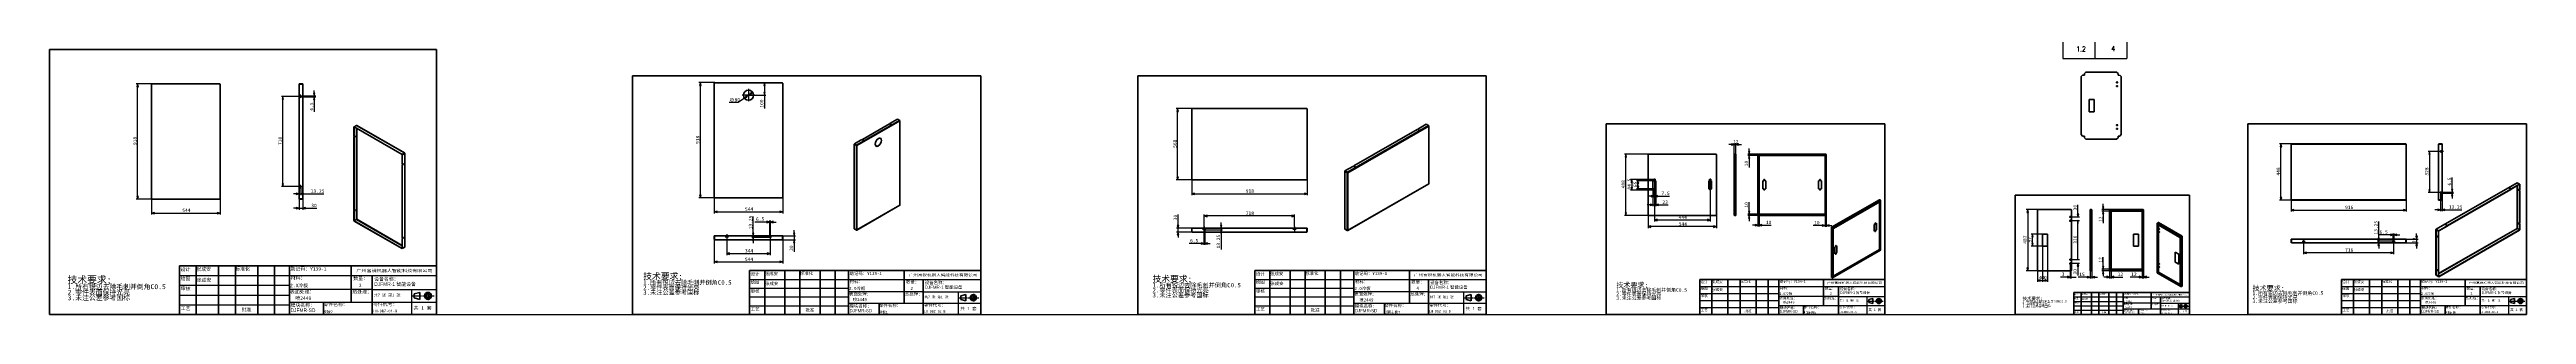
# Model space of a CAD drawing. Header units: millimetres. Extents: x 1521 to 290450, y -90694 to 6693.
# Drawn here: x 1521 to 21225, y 2398 to 4509 of the extents above; entities that cross this region are included whole.
import ezdxf
from ezdxf.enums import TextEntityAlignment as Align

# ---------------------------------------------------------------- set-up
doc = ezdxf.new("R2010")
doc.units = ezdxf.units.MM
doc.linetypes.add('CHAIN', pattern=[0.3543, 0.2362, -0.0295, 0.0591, -0.0295])
for name, color, linetype, lineweight, true_color in [('中心标记 (ISO)', 1, 'Continuous', 25, 0xff0000), ('中心线 (ISO)', 1, 'Continuous', 25, 0xff0000), ('尺寸 (ISO)', 5, 'Continuous', 25, 0x0000ff)]:
    doc.layers.add(name, color=color, linetype=linetype, lineweight=lineweight, true_color=true_color)
for name, color, linetype, lineweight in [('可见 (ISO)', 7, 'Continuous', 50), ('可见窄的 (ISO)', 7, 'Continuous', 35), ('图框 (ISO)', 7, 'Continuous', 70), ('标注线', 3, 'Continuous', 18), ('标题 (ISO)', 7, 'Continuous', 50), ('符号 (ISO)', 7, 'Continuous', 25)]:
    doc.layers.add(name, color=color, linetype=linetype, lineweight=lineweight)
doc.styles.add('DIM', font='romans.shx', dxfattribs={"width": 0.8, "bigfont": 'bigfont.shx'})
doc.styles.get("Standard").update_dxf_attribs({"font": 'arial.ttf'})
doc.styles.add('文本样式126', font='simfang.ttf', dxfattribs={"width": 1.3})
doc.styles.add('文本样式19', font='tahoma.ttf')
doc.styles.add('文本样式91', font='simfang.ttf')
doc.styles.add('注释文本 (ISO)', font='simfang.ttf')
doc.dimstyles.new('默认 (GB)', dxfattribs={"dimscale": 11.111111, "dimtxt": 2.5, "dimasz": 2, "dimexe": 1, "dimexo": 0, "dimgap": 0.75, "dimtad": 1, "dimtoh": 1, "dimrnd": 1e-08, "dimdsep": 46, "dimtxsty": '注释文本 (ISO)', "dimblk": 'Filled-2', "dimcen": 0.09, "dimdle": 10, "dimclrd": 256, "dimclre": 256, "dimclrt": 256, "dimaunit": 1, "dimadec": 3, "dimazin": 2, "dimtfac": 0.52, "dimtmove": 0, "dimatfit": 3, "dimldrblk": 'Filled-1', "dimfxl": 0, "dimtolj": 1, "dimlwd": -1, "dimlwe": -1, "dimarcsym": 0})

# ---------------------------------------------------------------- blocks, each defined once
blk = doc.blocks.new('图框 A3-A4')
at = {"layer": '图框 (ISO)'}
for p, q in [((287, 200), (10, 200)), ((10, 200), (10, 10)), ((287, 10), (287, 200)), ((10, 10), (287, 10))]:
    blk.add_line(p, q, dxfattribs=at)
blk = doc.blocks.new('标题栏 GB1')
at = {"layer": '标题 (ISO)'}
for p, q in [((194.6, 65.2), (194.6, 72.2)), ((194.6, 72.2), (378.6, 72.2)), ((206.6, 65.2), (206.6, 72.2)), ((222.6, 65.2), (222.6, 72.2)), ((234.6, 65.2), (234.6, 72.2)), ((250.6, 65.2), (250.6, 72.2)), ((262.6, 65.2), (262.6, 72.2)), ((273.3, 65.2), (273.3, 72.2)), ((317.6, 65.2), (317.6, 72.2)), ((378.6, 72.2), (378.6, 65.2)), ((194.6, 37.2), (194.6, 65.2)), ((206.6, 37.2), (206.6, 65.2)), ((222.6, 44.2), (222.6, 65.2)), ((234.6, 37.2), (234.6, 65.2)), ((250.6, 37.2), (250.6, 65.2)), ((262.6, 37.2), (262.6, 65.2)), ((273.3, 65.2), (273.3, 37.2)), ((317.6, 55.2), (317.6, 65.2)), ((317.6, 55.2), (317.6, 46.2)), ((378.6, 65.2), (378.6, 37.2)), ((378.6, 37.2), (194.6, 37.2)), ((222.6, 44.2), (222.6, 37.2)), ((297.6, 46.2), (297.6, 37.2)), ((366.6, 53.1), (362.6, 52.1)), ((362.6, 52.1), (362.6, 49.1)), ((362.6, 49.1), (366.6, 48.1)), ((366.6, 48.1), (366.6, 53.1))]:
    blk.add_line(p, q, dxfattribs=at)
at = {"layer": '标题 (ISO)', "lineweight": 25}
for p, q in [((194.6, 65.2), (273.3, 65.2)), ((194.6, 58.2), (273.3, 58.2)), ((273.3, 65.2), (378.6, 65.2)), ((332.6, 55.2), (273.3, 55.2)), ((332.6, 55.2), (378.6, 55.2)), ((360.6, 55.2), (360.6, 46.2)), ((372.6, 53.6), (372.6, 47.6)), ((194.6, 51.2), (273.3, 51.2)), ((194.6, 44.2), (273.3, 44.2)), ((273.3, 46.2), (378.6, 46.2)), ((360.6, 46.2), (360.6, 37.2)), ((361.3, 50.6), (367.9, 50.6)), ((368.5, 50.6), (370.1, 50.6)), ((370.1, 50.6), (377, 50.6))]:
    blk.add_line(p, q, dxfattribs=at)
at = {"layer": '标题 (ISO)', "lineweight": 50}
blk.add_line((332.6, 65.2), (332.6, 37.2), dxfattribs=at)
at = {"layer": '标题 (ISO)'}
for radius in [2.5, 1.5]:
    blk.add_circle((372.6, 50.6), radius, dxfattribs=at)
at = {"layer": '标题 (ISO)', "style": '文本样式126', "width": 1.3}
blk.add_text('广州富锐机器人智能科技有限公司', height=2, dxfattribs=at).set_placement((348.5, 68.7), align=Align.MIDDLE_CENTER)
at = {"layer": '标题 (ISO)', "char_height": 2.5, "style": '注释文本 (ISO)'}
for s, insert, attachment_point in [('\\f仿宋|b0|i0;设计', (195.4, 70.8), 1), ('张成安', (206.7, 71), 1), ('\\f仿宋|b0|i0;标准化', (234.6, 71.3), 1), ('助记码：Y139-1', (274.1, 71.2), 1), ('\\f仿宋|b0|i0;绘图', (195.4, 64.3), 1), ('\\f仿宋|b0|i0;审核', (195.5, 57.1), 1), ('张成安', (206.9, 63.2), 1), ('\\f仿宋|b0|i0;材料：', (274.2, 64.7), 1), ('\\f仿宋|b0|i0;热处理：', (318.3, 54.8), 1), ('\\f仿宋|b0|i0;数量：', (319, 64.4), 1), ('\\f仿宋|b0|i0;批准', (242.6, 40.7), 5), ('\\f仿宋|b0|i0;零件名称：', (297.6, 45.8), 1), ('\\f仿宋|b0|i0;零件代号：', (333.2, 45.9), 1)]:
    blk.add_mtext(s, dxfattribs=dict(at, insert=insert, attachment_point=attachment_point))
at = {"layer": '标题 (ISO)', "char_height": 2.5, "attachment_point": 1, "style": '注释文本 (ISO)'}
for s, insert, width in [('\\f仿宋|b0|i0;表面处理：', (273.7, 54.8), 18.713), ('\\f仿宋|b0|i0;工艺', (195.5, 42.9), 7.485), ('  共 1 套', (358.3, 43.2), 17.792)]:
    blk.add_mtext(s, dxfattribs=dict(at, insert=insert, width=width))
at = {"layer": '标题 (ISO)', "char_height": 2.5, "attachment_point": 1, "line_spacing_factor": 0.872369, "style": '注释文本 (ISO)'}
for s, insert in [('设备名称：\\P\\fArial|b0|i0;\\H2.5000;DJFMR-1 智能设备', (334, 63.9)), ('模块名称：\\P\\fArial|b0|i0;\\H2.5000;DJFMR-SD', (274.1, 45.2))]:
    blk.add_mtext(s, dxfattribs=dict(at, insert=insert))
at = {"layer": '标题 (ISO)', "insert": (333.7, 52.2), "char_height": 2, "width": 27.237, "attachment_point": 1, "line_spacing_factor": 0.856364, "style": '注释文本 (ISO)'}
blk.add_mtext('\\f仿宋|b0|i0;\\H2.0000;共7 张 第1 张', dxfattribs=at)
at = {"layer": '标题 (ISO)'}
for tag, p, height, style in [('材料_001', (273.8, 56.8), 2.5, '注释文本 (ISO)'), ('零件代号_001', (297.3, 38.2), 2, '文本样式91'), ('描述_001', (333.2, 38.7), 2, '文本样式91')]:
    blk.add_attdef(tag, p, '', height=height, dxfattribs=dict(at, style=style))
at = {"layer": '标题 (ISO)', "style": '文本样式19'}
for tag, p in [('工程核准人', (256.6, 40.7)), ('工程批准日期', (267.9, 40.7))]:
    blk.add_attdef(tag, text='', height=1, dxfattribs=at).set_placement(p, align=Align.MIDDLE_CENTER)
at = {"layer": '标题 (ISO)', "style": '文本样式91'}
blk.add_attdef('热处理', text='', height=2, dxfattribs=at).set_placement((318.2, 50.6), align=Align.TOP_LEFT)
blk = doc.blocks.new('Filled-2')
at = {"color": 0}
for p, q in [((0, 0), (-1, 0.25)), ((-1, 0.25), (-1, -0.25)), ((-1, 0), (0, 0)), ((-1, -0.25), (0, 0))]:
    blk.add_line(p, q, dxfattribs=at)
at = {"color": 0, "flags": 128}
blk.add_lwpolyline([(-1, -0.25), (0, 0), (-1, 0.25), (-1, -0.25)], dxfattribs=at)
at = {"color": 0}
blk.add_solid([(-1, -0.25), (0, 0), (-1, 0.25), (-1, -0.25)], dxfattribs=at)
blk = doc.blocks.new('*D12')
at = {"layer": 'Defpoints', "color": 0, "transparency": 16777216}
for p in [(2333, 3320), (2877, 3320), (2877, 3206)]:
    blk.add_point(p, dxfattribs=at)
at = {"layer": '尺寸 (ISO)', "transparency": 16777216}
for p, q in [((2333, 3320), (2333, 3195)), ((2355, 3206), (2855, 3206)), ((2877, 3320), (2877, 3195))]:
    blk.add_line(p, q, dxfattribs=at)
at = {"layer": '尺寸 (ISO)', "transparency": 16777216, "xscale": 22.22222222222222, "yscale": 22.22222222222222, "zscale": 22.22222222222222, "rotation": 180}
blk.add_blockref('Filled-2', (2333, 3206), dxfattribs=at)
at = {"layer": '尺寸 (ISO)', "transparency": 16777216, "xscale": 22.22222222222222, "yscale": 22.22222222222222, "zscale": 22.22222222222222}
blk.add_blockref('Filled-2', (2877, 3206), dxfattribs=at)
at = {"layer": '尺寸 (ISO)', "transparency": 16777216, "insert": (2577, 3243), "char_height": 27.8, "attachment_point": 1, "style": '注释文本 (ISO)'}
blk.add_mtext('\\A1;544', dxfattribs=at)
blk = doc.blocks.new('Filled-1')
at = {"color": 0}
for p, q in [((0, 0), (-1, 0.125)), ((-1, 0.125), (-1, -0.125)), ((-1, 0), (0, 0)), ((-1, -0.125), (0, 0))]:
    blk.add_line(p, q, dxfattribs=at)
at = {"color": 0, "flags": 128}
blk.add_lwpolyline([(-1, -0.125), (0, 0), (-1, 0.125), (-1, -0.125)], dxfattribs=at)
at = {"color": 0}
blk.add_solid([(-1, -0.125), (0, 0), (-1, 0.125), (-1, -0.125)], dxfattribs=at)
blk = doc.blocks.new('*D13')
at = {"layer": 'Defpoints', "color": 0, "transparency": 16777216}
for p in [(2222, 4235), (2336, 4235), (2336, 3317)]:
    blk.add_point(p, dxfattribs=at)
at = {"layer": '尺寸 (ISO)', "transparency": 16777216}
for p, q in [((2336, 4235), (2211, 4235)), ((2222, 3340), (2222, 4213)), ((2336, 3317), (2211, 3317))]:
    blk.add_line(p, q, dxfattribs=at)
at = {"layer": '尺寸 (ISO)', "transparency": 16777216, "xscale": 22.22222222222222, "yscale": 22.22222222222222, "zscale": 22.22222222222222}
for p, rotation in [((2222, 4235), 90), ((2222, 3317), 270)]:
    blk.add_blockref('Filled-2', p, dxfattribs=dict(at, rotation=rotation))
at = {"layer": '尺寸 (ISO)', "transparency": 16777216, "insert": (2186, 3748), "char_height": 27.8, "attachment_point": 1, "rotation": 90, "style": '注释文本 (ISO)'}
blk.add_mtext('\\A1;918', dxfattribs=at)
blk = doc.blocks.new('*D14')
at = {"layer": 'Defpoints', "color": 0, "transparency": 16777216}
for p in [(3506, 3320), (3506, 3245), (3536, 3320)]:
    blk.add_point(p, dxfattribs=at)
at = {"layer": '尺寸 (ISO)', "transparency": 16777216}
for p, q in [((3484, 3245), (3462, 3245)), ((3506, 3320), (3506, 3233)), ((3506, 3245), (3536, 3245)), ((3536, 3320), (3536, 3233)), ((3558, 3245), (3648, 3245))]:
    blk.add_line(p, q, dxfattribs=at)
at = {"layer": '尺寸 (ISO)', "transparency": 16777216, "xscale": 22.22222222222222, "yscale": 22.22222222222222, "zscale": 22.22222222222222}
blk.add_blockref('Filled-2', (3506, 3245), dxfattribs=at)
at = {"layer": '尺寸 (ISO)', "transparency": 16777216, "xscale": 22.22222222222222, "yscale": 22.22222222222222, "zscale": 22.22222222222222, "rotation": 180}
blk.add_blockref('Filled-2', (3536, 3245), dxfattribs=at)
at = {"layer": '尺寸 (ISO)', "transparency": 16777216, "insert": (3603, 3281), "char_height": 27.8, "attachment_point": 1, "style": '注释文本 (ISO)'}
blk.add_mtext('\\A1;30', dxfattribs=at)
blk = doc.blocks.new('*D15')
at = {"layer": 'Defpoints', "color": 0, "transparency": 16777216}
for p in [(3506, 3363), (3519, 3417), (3519, 3360)]:
    blk.add_point(p, dxfattribs=at)
at = {"layer": '尺寸 (ISO)', "transparency": 16777216}
for p, q in [((3484, 3360), (3462, 3360)), ((3506, 3360), (3519, 3360)), ((3519, 3417), (3519, 3349)), ((3541, 3360), (3702, 3360))]:
    blk.add_line(p, q, dxfattribs=at)
at = {"layer": '尺寸 (ISO)', "transparency": 16777216, "xscale": 22.22222222222222, "yscale": 22.22222222222222, "zscale": 22.22222222222222}
blk.add_blockref('Filled-2', (3506, 3360), dxfattribs=at)
at = {"layer": '尺寸 (ISO)', "transparency": 16777216, "xscale": 22.22222222222222, "yscale": 22.22222222222222, "zscale": 22.22222222222222, "rotation": 180}
blk.add_blockref('Filled-2', (3519, 3360), dxfattribs=at)
at = {"layer": '尺寸 (ISO)', "transparency": 16777216, "insert": (3599, 3396), "char_height": 27.8, "attachment_point": 1, "style": '注释文本 (ISO)'}
blk.add_mtext('\\A1;13.25', dxfattribs=at)
blk = doc.blocks.new('*D16')
at = {"layer": 'Defpoints', "color": 0, "transparency": 16777216}
for p in [(3377, 4135), (3488, 4135), (3488, 3417)]:
    blk.add_point(p, dxfattribs=at)
at = {"layer": '尺寸 (ISO)', "transparency": 16777216}
for p, q in [((3488, 4135), (3366, 4135)), ((3377, 3440), (3377, 4113)), ((3488, 3417), (3366, 3417))]:
    blk.add_line(p, q, dxfattribs=at)
at = {"layer": '尺寸 (ISO)', "transparency": 16777216, "xscale": 22.22222222222222, "yscale": 22.22222222222222, "zscale": 22.22222222222222}
for p, rotation in [((3377, 4135), 90), ((3377, 3417), 270)]:
    blk.add_blockref('Filled-2', p, dxfattribs=dict(at, rotation=rotation))
at = {"layer": '尺寸 (ISO)', "transparency": 16777216, "insert": (3341, 3748), "char_height": 27.8, "attachment_point": 1, "rotation": 90, "style": '注释文本 (ISO)'}
blk.add_mtext('\\A1;718', dxfattribs=at)
blk = doc.blocks.new('*D17')
at = {"layer": 'Defpoints', "color": 0, "transparency": 16777216}
for p in [(3516, 4139), (3516, 4132), (3627, 4132)]:
    blk.add_point(p, dxfattribs=at)
at = {"layer": '尺寸 (ISO)', "transparency": 16777216}
for p, q in [((3516, 4139), (3638, 4139)), ((3627, 4161), (3627, 4183)), ((3627, 4139), (3627, 4132)), ((3516, 4132), (3638, 4132)), ((3627, 4110), (3627, 4013))]:
    blk.add_line(p, q, dxfattribs=at)
at = {"layer": '尺寸 (ISO)', "transparency": 16777216, "xscale": 22.22222222222222, "yscale": 22.22222222222222, "zscale": 22.22222222222222}
for p, rotation in [((3627, 4139), 270), ((3627, 4132), 90)]:
    blk.add_blockref('Filled-2', p, dxfattribs=dict(at, rotation=rotation))
at = {"layer": '尺寸 (ISO)', "transparency": 16777216, "insert": (3591, 4022), "char_height": 27.8, "attachment_point": 1, "rotation": 90, "style": '注释文本 (ISO)'}
blk.add_mtext('\\A1;6.5', dxfattribs=at)
blk = doc.blocks.new('加工')
at = {"layer": '符号 (ISO)', "insert": (-36.7, 11), "char_height": 2.5, "width": 80.495, "attachment_point": 1, "line_spacing_factor": 0.683636, "style": '注释文本 (ISO)'}
blk.add_mtext('{\\H2x;技术要求;\\P\\H0.7x;1.所有锐边去除毛刺并倒角C0.5\\H2.12498x; \\H0.47059x;\\P2.零件表面保持光亮\\H1.84035x; \\H0.54337x;\\P3.未注公差参考国标\\H1.80945x; }', dxfattribs=at)
blk = doc.blocks.new('*D35')
at = {"layer": 'Defpoints', "color": 0, "transparency": 16777216}
for p in [(6909, 3001), (7253, 3001), (7253, 2883)]:
    blk.add_point(p, dxfattribs=at)
at = {"layer": '尺寸 (ISO)', "transparency": 16777216}
for p, q in [((6909, 3001), (6909, 2872)), ((7253, 3001), (7253, 2872)), ((6931, 2883), (7231, 2883))]:
    blk.add_line(p, q, dxfattribs=at)
at = {"layer": '尺寸 (ISO)', "transparency": 16777216, "xscale": 22.22222222222222, "yscale": 22.22222222222222, "zscale": 22.22222222222222, "rotation": 180}
blk.add_blockref('Filled-2', (6909, 2883), dxfattribs=at)
at = {"layer": '尺寸 (ISO)', "transparency": 16777216, "xscale": 22.22222222222222, "yscale": 22.22222222222222, "zscale": 22.22222222222222}
blk.add_blockref('Filled-2', (7253, 2883), dxfattribs=at)
at = {"layer": '尺寸 (ISO)', "transparency": 16777216, "insert": (7053, 2920), "char_height": 27.8, "attachment_point": 1, "style": '注释文本 (ISO)'}
blk.add_mtext('\\A1;344', dxfattribs=at)
blk = doc.blocks.new('*D36')
at = {"layer": 'Defpoints', "color": 0, "transparency": 16777216}
for p in [(6809, 2997), (7353, 2997), (7353, 2817)]:
    blk.add_point(p, dxfattribs=at)
at = {"layer": '尺寸 (ISO)', "transparency": 16777216}
for p, q in [((6809, 2997), (6809, 2805)), ((7353, 2997), (7353, 2805)), ((6831, 2817), (7331, 2817))]:
    blk.add_line(p, q, dxfattribs=at)
at = {"layer": '尺寸 (ISO)', "transparency": 16777216, "xscale": 22.22222222222222, "yscale": 22.22222222222222, "zscale": 22.22222222222222, "rotation": 180}
blk.add_blockref('Filled-2', (6809, 2817), dxfattribs=at)
at = {"layer": '尺寸 (ISO)', "transparency": 16777216, "xscale": 22.22222222222222, "yscale": 22.22222222222222, "zscale": 22.22222222222222}
blk.add_blockref('Filled-2', (7353, 2817), dxfattribs=at)
at = {"layer": '尺寸 (ISO)', "transparency": 16777216, "insert": (7053, 2853), "char_height": 27.8, "attachment_point": 1, "style": '注释文本 (ISO)'}
blk.add_mtext('\\A1;544', dxfattribs=at)
blk = doc.blocks.new('*D37')
at = {"layer": 'Defpoints', "color": 0, "transparency": 16777216}
for p in [(6698, 4245), (6812, 4245), (6812, 3327)]:
    blk.add_point(p, dxfattribs=at)
at = {"layer": '尺寸 (ISO)', "transparency": 16777216}
for p, q in [((6812, 4245), (6687, 4245)), ((6698, 3349), (6698, 4222)), ((6812, 3327), (6687, 3327))]:
    blk.add_line(p, q, dxfattribs=at)
at = {"layer": '尺寸 (ISO)', "transparency": 16777216, "xscale": 22.22222222222222, "yscale": 22.22222222222222, "zscale": 22.22222222222222}
for p, rotation in [((6698, 4245), 90), ((6698, 3327), 270)]:
    blk.add_blockref('Filled-2', p, dxfattribs=dict(at, rotation=rotation))
at = {"layer": '尺寸 (ISO)', "transparency": 16777216, "insert": (6662, 3757), "char_height": 27.8, "attachment_point": 1, "rotation": 90, "style": '注释文本 (ISO)'}
blk.add_mtext('\\A1;918', dxfattribs=at)
blk = doc.blocks.new('*D38')
at = {"layer": 'Defpoints', "color": 0, "transparency": 16777216}
for p in [(6809, 3330), (7353, 3330), (7353, 3216)]:
    blk.add_point(p, dxfattribs=at)
at = {"layer": '尺寸 (ISO)', "transparency": 16777216}
for p, q in [((6809, 3330), (6809, 3204)), ((6831, 3216), (7331, 3216)), ((7353, 3330), (7353, 3204))]:
    blk.add_line(p, q, dxfattribs=at)
at = {"layer": '尺寸 (ISO)', "transparency": 16777216, "xscale": 22.22222222222222, "yscale": 22.22222222222222, "zscale": 22.22222222222222, "rotation": 180}
blk.add_blockref('Filled-2', (6809, 3216), dxfattribs=at)
at = {"layer": '尺寸 (ISO)', "transparency": 16777216, "xscale": 22.22222222222222, "yscale": 22.22222222222222, "zscale": 22.22222222222222}
blk.add_blockref('Filled-2', (7353, 3216), dxfattribs=at)
at = {"layer": '尺寸 (ISO)', "transparency": 16777216, "insert": (7053, 3252), "char_height": 27.8, "attachment_point": 1, "style": '注释文本 (ISO)'}
blk.add_mtext('\\A1;544', dxfattribs=at)
blk = doc.blocks.new('*D39')
at = {"layer": 'Defpoints', "color": 0, "transparency": 16777216}
for p in [(7081, 4145), (7209, 4145), (7229, 4245)]:
    blk.add_point(p, dxfattribs=at)
at = {"layer": '尺寸 (ISO)', "transparency": 16777216}
for p, q in [((7081, 4145), (7220, 4145)), ((7209, 4222), (7209, 4167)), ((7209, 4145), (7209, 4038))]:
    blk.add_line(p, q, dxfattribs=at)
at = {"layer": '尺寸 (ISO)', "transparency": 16777216, "xscale": 22.22222222222222, "yscale": 22.22222222222222, "zscale": 22.22222222222222}
for p, rotation in [((7209, 4245), 90), ((7209, 4145), 270)]:
    blk.add_blockref('Filled-2', p, dxfattribs=dict(at, rotation=rotation))
at = {"layer": '尺寸 (ISO)', "transparency": 16777216, "insert": (7172, 4046), "char_height": 27.8, "attachment_point": 1, "rotation": 90, "style": '注释文本 (ISO)'}
blk.add_mtext('\\A1;100', dxfattribs=at)
blk = doc.blocks.new('*D40')
at = {"layer": 'Defpoints', "color": 0, "transparency": 16777216}
for p in [(7114, 4168), (7048, 4122)]:
    blk.add_point(p, dxfattribs=at)
at = {"layer": '尺寸 (ISO)', "transparency": 16777216}
for p, q in [((7096, 4155), (7067, 4134)), ((6999, 4087), (6927, 4087)), ((7048, 4122), (6999, 4087))]:
    blk.add_line(p, q, dxfattribs=at)
at = {"layer": '尺寸 (ISO)', "transparency": 16777216, "xscale": 22.22222222222222, "yscale": 22.22222222222222, "zscale": 22.22222222222222}
for p, rotation in [((7048, 4122), 215.2141793229678), ((7114, 4168), 35.21417932296783)]:
    blk.add_blockref('Filled-2', p, dxfattribs=dict(at, rotation=rotation))
at = {"layer": '尺寸 (ISO)', "transparency": 16777216, "insert": (6927, 4123), "char_height": 27.8, "attachment_point": 1, "style": '注释文本 (ISO)'}
blk.add_mtext('\\A1;∅80', dxfattribs=at)
blk = doc.blocks.new('*D41')
at = {"layer": 'Defpoints', "color": 0, "transparency": 16777216}
for p in [(7250, 3024), (7256, 3135), (7256, 3024)]:
    blk.add_point(p, dxfattribs=at)
at = {"layer": '尺寸 (ISO)', "transparency": 16777216}
for p, q in [((7228, 3135), (7132, 3135)), ((7250, 3024), (7250, 3147)), ((7256, 3135), (7250, 3135)), ((7256, 3024), (7256, 3147)), ((7279, 3135), (7301, 3135))]:
    blk.add_line(p, q, dxfattribs=at)
at = {"layer": '尺寸 (ISO)', "transparency": 16777216, "xscale": 22.22222222222222, "yscale": 22.22222222222222, "zscale": 22.22222222222222}
blk.add_blockref('Filled-2', (7250, 3135), dxfattribs=at)
at = {"layer": '尺寸 (ISO)', "transparency": 16777216, "xscale": 22.22222222222222, "yscale": 22.22222222222222, "zscale": 22.22222222222222, "rotation": 180}
blk.add_blockref('Filled-2', (7256, 3135), dxfattribs=at)
at = {"layer": '尺寸 (ISO)', "transparency": 16777216, "insert": (7141, 3172), "char_height": 27.8, "attachment_point": 1, "style": '注释文本 (ISO)'}
blk.add_mtext('\\A1;6.5', dxfattribs=at)
blk = doc.blocks.new('*D42')
at = {"layer": 'Defpoints', "color": 0, "transparency": 16777216}
for p in [(7119, 3024), (7119, 3011), (7253, 3011)]:
    blk.add_point(p, dxfattribs=at)
at = {"layer": '尺寸 (ISO)', "transparency": 16777216}
for p, q in [((7119, 3047), (7119, 3180)), ((7253, 3011), (7108, 3011)), ((7119, 3011), (7119, 3024)), ((7119, 2989), (7119, 2967))]:
    blk.add_line(p, q, dxfattribs=at)
at = {"layer": '尺寸 (ISO)', "transparency": 16777216, "xscale": 22.22222222222222, "yscale": 22.22222222222222, "zscale": 22.22222222222222}
for p, rotation in [((7119, 3024), 270), ((7119, 3011), 90)]:
    blk.add_blockref('Filled-2', p, dxfattribs=dict(at, rotation=rotation))
at = {"layer": '尺寸 (ISO)', "transparency": 16777216, "insert": (7083, 3077), "char_height": 27.8, "attachment_point": 1, "rotation": 90, "style": '注释文本 (ISO)'}
blk.add_mtext('\\A1;13.25', dxfattribs=at)
blk = doc.blocks.new('*D43')
at = {"layer": 'Defpoints', "color": 0, "transparency": 16777216}
for p in [(7350, 2994), (7351, 3024), (7444, 2994)]:
    blk.add_point(p, dxfattribs=at)
at = {"layer": '尺寸 (ISO)', "transparency": 16777216}
for p, q in [((7350, 2994), (7455, 2994)), ((7351, 3024), (7455, 3024)), ((7444, 3047), (7444, 3069)), ((7444, 3024), (7444, 2994)), ((7444, 2972), (7444, 2897))]:
    blk.add_line(p, q, dxfattribs=at)
at = {"layer": '尺寸 (ISO)', "transparency": 16777216, "xscale": 22.22222222222222, "yscale": 22.22222222222222, "zscale": 22.22222222222222}
for p, rotation in [((7444, 3024), 270), ((7444, 2994), 90)]:
    blk.add_blockref('Filled-2', p, dxfattribs=dict(at, rotation=rotation))
at = {"layer": '尺寸 (ISO)', "transparency": 16777216, "insert": (7407, 2905), "char_height": 27.8, "attachment_point": 1, "rotation": 90, "style": '注释文本 (ISO)'}
blk.add_mtext('\\A1;30', dxfattribs=at)
blk = doc.blocks.new('*D51')
at = {"layer": 'Defpoints', "color": 0, "transparency": 16777216}
for p in [(10607, 3473), (11525, 3473), (11525, 3359)]:
    blk.add_point(p, dxfattribs=at)
at = {"layer": '尺寸 (ISO)', "transparency": 16777216}
for p, q in [((10607, 3473), (10607, 3348)), ((10629, 3359), (11502, 3359)), ((11525, 3473), (11525, 3348))]:
    blk.add_line(p, q, dxfattribs=at)
at = {"layer": '尺寸 (ISO)', "transparency": 16777216, "xscale": 22.22222222222222, "yscale": 22.22222222222222, "zscale": 22.22222222222222, "rotation": 180}
blk.add_blockref('Filled-2', (10607, 3359), dxfattribs=at)
at = {"layer": '尺寸 (ISO)', "transparency": 16777216, "xscale": 22.22222222222222, "yscale": 22.22222222222222, "zscale": 22.22222222222222}
blk.add_blockref('Filled-2', (11525, 3359), dxfattribs=at)
at = {"layer": '尺寸 (ISO)', "transparency": 16777216, "insert": (11037, 3396), "char_height": 27.8, "attachment_point": 1, "style": '注释文本 (ISO)'}
blk.add_mtext('\\A1;918', dxfattribs=at)
blk = doc.blocks.new('*D52')
at = {"layer": 'Defpoints', "color": 0, "transparency": 16777216}
for p in [(10495, 4038), (10610, 4038), (10610, 3470)]:
    blk.add_point(p, dxfattribs=at)
at = {"layer": '尺寸 (ISO)', "transparency": 16777216}
for p, q in [((10610, 4038), (10484, 4038)), ((10495, 3493), (10495, 4016)), ((10610, 3470), (10484, 3470))]:
    blk.add_line(p, q, dxfattribs=at)
at = {"layer": '尺寸 (ISO)', "transparency": 16777216, "xscale": 22.22222222222222, "yscale": 22.22222222222222, "zscale": 22.22222222222222}
for p, rotation in [((10495, 4038), 90), ((10495, 3470), 270)]:
    blk.add_blockref('Filled-2', p, dxfattribs=dict(at, rotation=rotation))
at = {"layer": '尺寸 (ISO)', "transparency": 16777216, "insert": (10459, 3726), "char_height": 27.8, "attachment_point": 1, "rotation": 90, "style": '注释文本 (ISO)'}
blk.add_mtext('\\A1;568', dxfattribs=at)
blk = doc.blocks.new('*D53')
at = {"layer": 'Defpoints', "color": 0, "transparency": 16777216}
for p in [(10498, 3055), (10609, 3085), (10610, 3055)]:
    blk.add_point(p, dxfattribs=at)
at = {"layer": '尺寸 (ISO)', "transparency": 16777216}
for p, q in [((10498, 3107), (10498, 3194)), ((10609, 3085), (10487, 3085)), ((10610, 3055), (10487, 3055)), ((10498, 3055), (10498, 3085)), ((10498, 3033), (10498, 3011))]:
    blk.add_line(p, q, dxfattribs=at)
at = {"layer": '尺寸 (ISO)', "transparency": 16777216, "xscale": 22.22222222222222, "yscale": 22.22222222222222, "zscale": 22.22222222222222}
for p, rotation in [((10498, 3085), 270), ((10498, 3055), 90)]:
    blk.add_blockref('Filled-2', p, dxfattribs=dict(at, rotation=rotation))
at = {"layer": '尺寸 (ISO)', "transparency": 16777216, "insert": (10462, 3149), "char_height": 27.8, "attachment_point": 1, "rotation": 90, "style": '注释文本 (ISO)'}
blk.add_mtext('\\A1;30', dxfattribs=at)
blk = doc.blocks.new('*D54')
at = {"layer": 'Defpoints', "color": 0, "transparency": 16777216}
for p in [(10707, 3183), (10707, 3072), (11425, 3100)]:
    blk.add_point(p, dxfattribs=at)
at = {"layer": '尺寸 (ISO)', "transparency": 16777216}
for p, q in [((10707, 3072), (10707, 3194)), ((11402, 3183), (10729, 3183)), ((11425, 3100), (11425, 3194))]:
    blk.add_line(p, q, dxfattribs=at)
at = {"layer": '尺寸 (ISO)', "transparency": 16777216, "xscale": 22.22222222222222, "yscale": 22.22222222222222, "zscale": 22.22222222222222, "rotation": 180}
blk.add_blockref('Filled-2', (10707, 3183), dxfattribs=at)
at = {"layer": '尺寸 (ISO)', "transparency": 16777216, "xscale": 22.22222222222222, "yscale": 22.22222222222222, "zscale": 22.22222222222222}
blk.add_blockref('Filled-2', (11425, 3183), dxfattribs=at)
at = {"layer": '尺寸 (ISO)', "transparency": 16777216, "insert": (11037, 3219), "char_height": 27.8, "attachment_point": 1, "style": '注释文本 (ISO)'}
blk.add_mtext('\\A1;718', dxfattribs=at)
blk = doc.blocks.new('*D55')
at = {"layer": 'Defpoints', "color": 0, "transparency": 16777216}
for p in [(10707, 3072), (10794, 3085), (10841, 3072)]:
    blk.add_point(p, dxfattribs=at)
at = {"layer": '尺寸 (ISO)', "transparency": 16777216}
for p, q in [((10707, 3072), (10852, 3072)), ((10841, 3107), (10841, 3130)), ((10841, 3085), (10841, 3072)), ((10841, 3050), (10841, 2916))]:
    blk.add_line(p, q, dxfattribs=at)
at = {"layer": '尺寸 (ISO)', "transparency": 16777216, "xscale": 22.22222222222222, "yscale": 22.22222222222222, "zscale": 22.22222222222222}
for p, rotation in [((10841, 3085), 270), ((10841, 3072), 90)]:
    blk.add_blockref('Filled-2', p, dxfattribs=dict(at, rotation=rotation))
at = {"layer": '尺寸 (ISO)', "transparency": 16777216, "insert": (10805, 2925), "char_height": 27.8, "attachment_point": 1, "rotation": 90, "style": '注释文本 (ISO)'}
blk.add_mtext('\\A1;13.25', dxfattribs=at)
blk = doc.blocks.new('*D56')
at = {"layer": 'Defpoints', "color": 0, "transparency": 16777216}
for p in [(10703, 3075), (10703, 2964), (10710, 3075)]:
    blk.add_point(p, dxfattribs=at)
at = {"layer": '尺寸 (ISO)', "transparency": 16777216}
for p, q in [((10681, 2964), (10586, 2964)), ((10703, 3075), (10703, 2953)), ((10710, 2964), (10703, 2964)), ((10710, 3075), (10710, 2953)), ((10732, 2964), (10754, 2964))]:
    blk.add_line(p, q, dxfattribs=at)
at = {"layer": '尺寸 (ISO)', "transparency": 16777216, "xscale": 22.22222222222222, "yscale": 22.22222222222222, "zscale": 22.22222222222222}
blk.add_blockref('Filled-2', (10703, 2964), dxfattribs=at)
at = {"layer": '尺寸 (ISO)', "transparency": 16777216, "xscale": 22.22222222222222, "yscale": 22.22222222222222, "zscale": 22.22222222222222, "rotation": 180}
blk.add_blockref('Filled-2', (10710, 2964), dxfattribs=at)
at = {"layer": '尺寸 (ISO)', "transparency": 16777216, "insert": (10594, 3001), "char_height": 27.8, "attachment_point": 1, "style": '注释文本 (ISO)'}
blk.add_mtext('\\A1;6.5', dxfattribs=at)
blk = doc.blocks.new('*D70')
at = {"layer": 'Defpoints', "color": 0, "transparency": 16777216}
for p in [(14237, 3190), (14781, 3190), (14237, 3098)]:
    blk.add_point(p, dxfattribs=at)
at = {"layer": '尺寸 (ISO)', "transparency": 16777216}
for p, q in [((14237, 3190), (14237, 3087)), ((14781, 3190), (14781, 3087)), ((14759, 3098), (14259, 3098))]:
    blk.add_line(p, q, dxfattribs=at)
at = {"layer": '尺寸 (ISO)', "transparency": 16777216, "xscale": 22.22222222222222, "yscale": 22.22222222222222, "zscale": 22.22222222222222, "rotation": 180}
blk.add_blockref('Filled-2', (14237, 3098), dxfattribs=at)
at = {"layer": '尺寸 (ISO)', "transparency": 16777216, "xscale": 22.22222222222222, "yscale": 22.22222222222222, "zscale": 22.22222222222222}
blk.add_blockref('Filled-2', (14781, 3098), dxfattribs=at)
at = {"layer": '尺寸 (ISO)', "transparency": 16777216, "insert": (14481, 3134), "char_height": 27.8, "attachment_point": 1, "style": '注释文本 (ISO)'}
blk.add_mtext('\\A1;544', dxfattribs=at)
blk = doc.blocks.new('*D71')
at = {"layer": 'Defpoints', "color": 0, "transparency": 16777216}
for p in [(14061, 3675), (14240, 3675), (14240, 3187)]:
    blk.add_point(p, dxfattribs=at)
at = {"layer": '尺寸 (ISO)', "transparency": 16777216}
for p, q in [((14240, 3675), (14050, 3675)), ((14061, 3210), (14061, 3653)), ((14240, 3187), (14050, 3187))]:
    blk.add_line(p, q, dxfattribs=at)
at = {"layer": '尺寸 (ISO)', "transparency": 16777216, "xscale": 22.22222222222222, "yscale": 22.22222222222222, "zscale": 22.22222222222222}
for p, rotation in [((14061, 3675), 90), ((14061, 3187), 270)]:
    blk.add_blockref('Filled-2', p, dxfattribs=dict(at, rotation=rotation))
at = {"layer": '尺寸 (ISO)', "transparency": 16777216, "insert": (14025, 3403), "char_height": 27.8, "attachment_point": 1, "rotation": 90, "style": '注释文本 (ISO)'}
blk.add_mtext('\\A1;488', dxfattribs=at)
blk = doc.blocks.new('*D72')
at = {"layer": 'Defpoints', "color": 0, "transparency": 16777216}
for p in [(14157, 3464), (14276, 3464), (14276, 3399)]:
    blk.add_point(p, dxfattribs=at)
at = {"layer": '尺寸 (ISO)', "transparency": 16777216}
for p, q in [((14276, 3464), (14146, 3464)), ((14276, 3399), (14146, 3399)), ((14157, 3421), (14157, 3442))]:
    blk.add_line(p, q, dxfattribs=at)
at = {"layer": '尺寸 (ISO)', "transparency": 16777216, "xscale": 22.22222222222222, "yscale": 22.22222222222222, "zscale": 22.22222222222222}
for p, rotation in [((14157, 3464), 90), ((14157, 3399), 270)]:
    blk.add_blockref('Filled-2', p, dxfattribs=dict(at, rotation=rotation))
at = {"layer": '尺寸 (ISO)', "transparency": 16777216, "insert": (14121, 3413), "char_height": 27.8, "attachment_point": 1, "rotation": 90, "style": '注释文本 (ISO)'}
blk.add_mtext('\\A1;65', dxfattribs=at)
blk = doc.blocks.new('*D73')
at = {"layer": 'Defpoints', "color": 0, "transparency": 16777216}
for p in [(15111, 3189), (15121, 3198), (15121, 3109)]:
    blk.add_point(p, dxfattribs=at)
at = {"layer": '尺寸 (ISO)', "transparency": 16777216}
for p, q in [((15111, 3189), (15111, 3098)), ((15121, 3198), (15121, 3098)), ((15089, 3109), (15067, 3109)), ((15111, 3109), (15121, 3109)), ((15143, 3109), (15216, 3109))]:
    blk.add_line(p, q, dxfattribs=at)
at = {"layer": '尺寸 (ISO)', "transparency": 16777216, "xscale": 22.22222222222222, "yscale": 22.22222222222222, "zscale": 22.22222222222222}
blk.add_blockref('Filled-2', (15111, 3109), dxfattribs=at)
at = {"layer": '尺寸 (ISO)', "transparency": 16777216, "xscale": 22.22222222222222, "yscale": 22.22222222222222, "zscale": 22.22222222222222, "rotation": 180}
blk.add_blockref('Filled-2', (15121, 3109), dxfattribs=at)
at = {"layer": '尺寸 (ISO)', "transparency": 16777216, "insert": (15174, 3146), "char_height": 27.8, "attachment_point": 1, "style": '注释文本 (ISO)'}
blk.add_mtext('\\A1;10', dxfattribs=at)
blk = doc.blocks.new('*D74')
at = {"layer": 'Defpoints', "color": 0, "transparency": 16777216}
for p in [(15645, 3198), (15655, 3189), (15655, 3107)]:
    blk.add_point(p, dxfattribs=at)
at = {"layer": '尺寸 (ISO)', "transparency": 16777216}
for p, q in [((15645, 3198), (15645, 3096)), ((15655, 3189), (15655, 3096)), ((15623, 3107), (15550, 3107)), ((15655, 3107), (15645, 3107)), ((15677, 3107), (15700, 3107))]:
    blk.add_line(p, q, dxfattribs=at)
at = {"layer": '尺寸 (ISO)', "transparency": 16777216, "xscale": 22.22222222222222, "yscale": 22.22222222222222, "zscale": 22.22222222222222}
blk.add_blockref('Filled-2', (15645, 3107), dxfattribs=at)
at = {"layer": '尺寸 (ISO)', "transparency": 16777216, "xscale": 22.22222222222222, "yscale": 22.22222222222222, "zscale": 22.22222222222222, "rotation": 180}
blk.add_blockref('Filled-2', (15655, 3107), dxfattribs=at)
at = {"layer": '尺寸 (ISO)', "transparency": 16777216, "insert": (15558, 3144), "char_height": 27.8, "attachment_point": 1, "style": '注释文本 (ISO)'}
blk.add_mtext('\\A1;10', dxfattribs=at)
blk = doc.blocks.new('*D75')
at = {"layer": 'Defpoints', "color": 0, "transparency": 16777216}
for p in [(15041, 3187), (15113, 3187), (15122, 3197)]:
    blk.add_point(p, dxfattribs=at)
at = {"layer": '尺寸 (ISO)', "transparency": 16777216}
for p, q in [((15122, 3197), (15030, 3197)), ((15113, 3187), (15030, 3187)), ((15041, 3220), (15041, 3292)), ((15041, 3187), (15041, 3197)), ((15041, 3165), (15041, 3143))]:
    blk.add_line(p, q, dxfattribs=at)
at = {"layer": '尺寸 (ISO)', "transparency": 16777216, "xscale": 22.22222222222222, "yscale": 22.22222222222222, "zscale": 22.22222222222222}
for p, rotation in [((15041, 3197), 270), ((15041, 3187), 90)]:
    blk.add_blockref('Filled-2', p, dxfattribs=dict(at, rotation=rotation))
at = {"layer": '尺寸 (ISO)', "transparency": 16777216, "insert": (15005, 3250), "char_height": 27.8, "attachment_point": 1, "rotation": 90, "style": '注释文本 (ISO)'}
blk.add_mtext('\\A1;10', dxfattribs=at)
blk = doc.blocks.new('*D76')
at = {"layer": 'Defpoints', "color": 0, "transparency": 16777216}
for p in [(15041, 3675), (15113, 3675), (15122, 3665)]:
    blk.add_point(p, dxfattribs=at)
at = {"layer": '尺寸 (ISO)', "transparency": 16777216}
for p, q in [((15113, 3675), (15030, 3675)), ((15122, 3665), (15030, 3665)), ((15041, 3698), (15041, 3720)), ((15041, 3675), (15041, 3665)), ((15041, 3643), (15041, 3570))]:
    blk.add_line(p, q, dxfattribs=at)
at = {"layer": '尺寸 (ISO)', "transparency": 16777216, "xscale": 22.22222222222222, "yscale": 22.22222222222222, "zscale": 22.22222222222222}
for p, rotation in [((15041, 3675), 270), ((15041, 3665), 90)]:
    blk.add_blockref('Filled-2', p, dxfattribs=dict(at, rotation=rotation))
at = {"layer": '尺寸 (ISO)', "transparency": 16777216, "insert": (15005, 3579), "char_height": 27.8, "attachment_point": 1, "rotation": 90, "style": '注释文本 (ISO)'}
blk.add_mtext('\\A1;10', dxfattribs=at)
blk = doc.blocks.new('*D77')
at = {"layer": 'Defpoints', "color": 0, "transparency": 16777216}
for p in [(14935, 3753), (14923, 3672), (14935, 3673)]:
    blk.add_point(p, dxfattribs=at)
at = {"layer": '尺寸 (ISO)', "transparency": 16777216}
for p, q in [((14901, 3753), (14879, 3753)), ((14923, 3672), (14923, 3764)), ((14923, 3753), (14935, 3753)), ((14935, 3673), (14935, 3764)), ((14958, 3753), (14980, 3753))]:
    blk.add_line(p, q, dxfattribs=at)
at = {"layer": '尺寸 (ISO)', "transparency": 16777216, "xscale": 22.22222222222222, "yscale": 22.22222222222222, "zscale": 22.22222222222222}
blk.add_blockref('Filled-2', (14923, 3753), dxfattribs=at)
at = {"layer": '尺寸 (ISO)', "transparency": 16777216, "xscale": 22.22222222222222, "yscale": 22.22222222222222, "zscale": 22.22222222222222, "rotation": 180}
blk.add_blockref('Filled-2', (14935, 3753), dxfattribs=at)
at = {"layer": '尺寸 (ISO)', "transparency": 16777216, "insert": (14913, 3789), "char_height": 27.8, "attachment_point": 1, "style": '注释文本 (ISO)'}
blk.add_mtext('\\A1;12', dxfattribs=at)
blk = doc.blocks.new('*D78')
at = {"layer": 'Defpoints', "color": 0, "transparency": 16777216}
for p in [(14109, 3389), (14287, 3474), (14287, 3389)]:
    blk.add_point(p, dxfattribs=at)
at = {"layer": '尺寸 (ISO)', "transparency": 16777216}
for p, q in [((14287, 3474), (14098, 3474)), ((14287, 3389), (14098, 3389)), ((14109, 3451), (14109, 3411))]:
    blk.add_line(p, q, dxfattribs=at)
at = {"layer": '尺寸 (ISO)', "transparency": 16777216, "xscale": 22.22222222222222, "yscale": 22.22222222222222, "zscale": 22.22222222222222}
for p, rotation in [((14109, 3474), 90), ((14109, 3389), 270)]:
    blk.add_blockref('Filled-2', p, dxfattribs=dict(at, rotation=rotation))
at = {"layer": '尺寸 (ISO)', "transparency": 16777216, "insert": (14073, 3393), "char_height": 27.8, "attachment_point": 1, "rotation": 90, "style": '注释文本 (ISO)'}
blk.add_mtext('\\A1;84.5', dxfattribs=at)
blk = doc.blocks.new('*D79')
at = {"layer": 'Defpoints', "color": 0, "transparency": 16777216}
for p in [(14287, 3389), (14731, 3389), (14287, 3151)]:
    blk.add_point(p, dxfattribs=at)
at = {"layer": '尺寸 (ISO)', "transparency": 16777216}
for p, q in [((14287, 3389), (14287, 3140)), ((14731, 3389), (14731, 3140)), ((14709, 3151), (14309, 3151))]:
    blk.add_line(p, q, dxfattribs=at)
at = {"layer": '尺寸 (ISO)', "transparency": 16777216, "xscale": 22.22222222222222, "yscale": 22.22222222222222, "zscale": 22.22222222222222, "rotation": 180}
blk.add_blockref('Filled-2', (14287, 3151), dxfattribs=at)
at = {"layer": '尺寸 (ISO)', "transparency": 16777216, "xscale": 22.22222222222222, "yscale": 22.22222222222222, "zscale": 22.22222222222222}
blk.add_blockref('Filled-2', (14731, 3151), dxfattribs=at)
at = {"layer": '尺寸 (ISO)', "transparency": 16777216, "insert": (14480, 3187), "char_height": 27.8, "attachment_point": 1, "style": '注释文本 (ISO)'}
blk.add_mtext('\\A1;444', dxfattribs=at)
blk = doc.blocks.new('*D80')
at = {"layer": 'Defpoints', "color": 0, "transparency": 16777216}
for p in [(14276, 3399), (14299, 3399), (14299, 3271)]:
    blk.add_point(p, dxfattribs=at)
at = {"layer": '尺寸 (ISO)', "transparency": 16777216}
for p, q in [((14276, 3399), (14276, 3260)), ((14299, 3399), (14299, 3260)), ((14253, 3271), (14231, 3271)), ((14276, 3271), (14299, 3271)), ((14321, 3271), (14396, 3271))]:
    blk.add_line(p, q, dxfattribs=at)
at = {"layer": '尺寸 (ISO)', "transparency": 16777216, "xscale": 22.22222222222222, "yscale": 22.22222222222222, "zscale": 22.22222222222222}
blk.add_blockref('Filled-2', (14276, 3271), dxfattribs=at)
at = {"layer": '尺寸 (ISO)', "transparency": 16777216, "xscale": 22.22222222222222, "yscale": 22.22222222222222, "zscale": 22.22222222222222, "rotation": 180}
blk.add_blockref('Filled-2', (14299, 3271), dxfattribs=at)
at = {"layer": '尺寸 (ISO)', "transparency": 16777216, "insert": (14351, 3307), "char_height": 27.8, "attachment_point": 1, "style": '注释文本 (ISO)'}
blk.add_mtext('\\A1;23', dxfattribs=at)
blk = doc.blocks.new('*D81')
at = {"layer": 'Defpoints', "color": 0, "transparency": 16777216}
for p in [(14283, 3393), (14291, 3393), (14291, 3341)]:
    blk.add_point(p, dxfattribs=at)
at = {"layer": '尺寸 (ISO)', "transparency": 16777216}
for p, q in [((14283, 3393), (14283, 3330)), ((14291, 3393), (14291, 3330)), ((14261, 3341), (14239, 3341)), ((14283, 3341), (14291, 3341)), ((14313, 3341), (14408, 3341))]:
    blk.add_line(p, q, dxfattribs=at)
at = {"layer": '尺寸 (ISO)', "transparency": 16777216, "xscale": 22.22222222222222, "yscale": 22.22222222222222, "zscale": 22.22222222222222}
blk.add_blockref('Filled-2', (14283, 3341), dxfattribs=at)
at = {"layer": '尺寸 (ISO)', "transparency": 16777216, "xscale": 22.22222222222222, "yscale": 22.22222222222222, "zscale": 22.22222222222222, "rotation": 180}
blk.add_blockref('Filled-2', (14291, 3341), dxfattribs=at)
at = {"layer": '尺寸 (ISO)', "transparency": 16777216, "insert": (14344, 3378), "char_height": 27.8, "attachment_point": 1, "style": '注释文本 (ISO)'}
blk.add_mtext('\\A1;7.5', dxfattribs=at)
blk = doc.blocks.new('*D98')
at = {"layer": 'Defpoints', "color": 0, "transparency": 16777216}
for p in [(17338, 3234), (17257, 2747), (17338, 2747)]:
    blk.add_point(p, dxfattribs=at)
at = {"layer": '尺寸 (ISO)', "transparency": 16777216}
for p, q in [((17338, 3234), (17246, 3234)), ((17257, 3212), (17257, 2769)), ((17338, 2747), (17246, 2747))]:
    blk.add_line(p, q, dxfattribs=at)
at = {"layer": '尺寸 (ISO)', "transparency": 16777216, "xscale": 22.22222222222222, "yscale": 22.22222222222222, "zscale": 22.22222222222222}
for p, rotation in [((17257, 3234), 90), ((17257, 2747), 270)]:
    blk.add_blockref('Filled-2', p, dxfattribs=dict(at, rotation=rotation))
at = {"layer": '尺寸 (ISO)', "transparency": 16777216, "insert": (17221, 2962), "char_height": 27.8, "attachment_point": 1, "rotation": 90, "style": '注释文本 (ISO)'}
blk.add_mtext('\\A1;487', dxfattribs=at)
blk = doc.blocks.new('*D99')
at = {"layer": 'Defpoints', "color": 0, "transparency": 16777216}
for p in [(17295, 3039), (17375, 3039), (17375, 2942)]:
    blk.add_point(p, dxfattribs=at)
at = {"layer": '尺寸 (ISO)', "transparency": 16777216}
for p, q in [((17375, 3039), (17284, 3039)), ((17295, 2964), (17295, 3017)), ((17375, 2942), (17284, 2942))]:
    blk.add_line(p, q, dxfattribs=at)
at = {"layer": '尺寸 (ISO)', "transparency": 16777216, "xscale": 22.22222222222222, "yscale": 22.22222222222222, "zscale": 22.22222222222222}
for p, rotation in [((17295, 3039), 90), ((17295, 2942), 270)]:
    blk.add_blockref('Filled-2', p, dxfattribs=dict(at, rotation=rotation))
at = {"layer": '尺寸 (ISO)', "transparency": 16777216, "insert": (17259, 2972), "char_height": 27.8, "attachment_point": 1, "rotation": 90, "style": '注释文本 (ISO)'}
blk.add_mtext('\\A1;97', dxfattribs=at)
blk = doc.blocks.new('_DotSmall')
at = {"color": 0, "linetype": 'ByBlock', "const_width": 0.5}
blk.add_lwpolyline([(-0.0625, 0, 1), (0.0625, 0, 1)], format="xyb", close=True, dxfattribs=at)
blk = doc.blocks.new('*D100')
at = {"layer": 'Defpoints', "color": 0, "transparency": 16777216}
for p in [(17607, 3146), (17657, 3146), (17607, 2836)]:
    blk.add_point(p, dxfattribs=at)
at = {"layer": '尺寸 (ISO)', "transparency": 16777216}
for p, q in [((17607, 3146), (17668, 3146)), ((17657, 2836), (17657, 3146)), ((17607, 2836), (17668, 2836))]:
    blk.add_line(p, q, dxfattribs=at)
at = {"layer": '尺寸 (ISO)', "transparency": 16777216, "xscale": 22.22222222222222, "yscale": 22.22222222222222, "zscale": 22.22222222222222}
for p, rotation in [((17657, 3146), 90), ((17657, 2836), 270)]:
    blk.add_blockref('_DotSmall', p, dxfattribs=dict(at, rotation=rotation))
at = {"layer": '尺寸 (ISO)', "transparency": 16777216, "insert": (17620, 2962), "char_height": 27.8, "attachment_point": 1, "rotation": 90, "style": '注释文本 (ISO)'}
blk.add_mtext('\\A1;310', dxfattribs=at)
blk = doc.blocks.new('*D101')
at = {"layer": 'Defpoints', "color": 0, "transparency": 16777216}
for p in [(17607, 2836), (17607, 2806), (17657, 2836)]:
    blk.add_point(p, dxfattribs=at)
at = {"layer": '尺寸 (ISO)', "transparency": 16777216}
for p, q in [((17607, 2836), (17668, 2836)), ((17607, 2806), (17668, 2806)), ((17657, 2836), (17657, 2880)), ((17657, 2783), (17657, 2708))]:
    blk.add_line(p, q, dxfattribs=at)
at = {"layer": '尺寸 (ISO)', "transparency": 16777216, "xscale": 22.22222222222222, "yscale": 22.22222222222222, "zscale": 22.22222222222222}
for name, p, rotation in [('_DotSmall', (17657, 2836), 270), ('Filled-2', (17657, 2806), 90)]:
    blk.add_blockref(name, p, dxfattribs=dict(at, rotation=rotation))
at = {"layer": '尺寸 (ISO)', "transparency": 16777216, "insert": (17620, 2717), "char_height": 27.8, "attachment_point": 1, "rotation": 90, "style": '注释文本 (ISO)'}
blk.add_mtext('\\A1;30', dxfattribs=at)
blk = doc.blocks.new('*D102')
at = {"layer": 'Defpoints', "color": 0, "transparency": 16777216}
for p in [(17607, 3176), (17657, 3176), (17607, 3146)]:
    blk.add_point(p, dxfattribs=at)
at = {"layer": '尺寸 (ISO)', "transparency": 16777216}
for p, q in [((17607, 3176), (17668, 3176)), ((17657, 3198), (17657, 3273)), ((17607, 3146), (17668, 3146)), ((17657, 3146), (17657, 3123))]:
    blk.add_line(p, q, dxfattribs=at)
at = {"layer": '尺寸 (ISO)', "transparency": 16777216, "xscale": 22.22222222222222, "yscale": 22.22222222222222, "zscale": 22.22222222222222}
for name, p, rotation in [('Filled-2', (17657, 3176), 270), ('_DotSmall', (17657, 3146), 90)]:
    blk.add_blockref(name, p, dxfattribs=dict(at, rotation=rotation))
at = {"layer": '尺寸 (ISO)', "transparency": 16777216, "insert": (17620, 3228), "char_height": 27.8, "attachment_point": 1, "rotation": 90, "style": '注释文本 (ISO)'}
blk.add_mtext('\\A1;30', dxfattribs=at)
blk = doc.blocks.new('*D103')
at = {"layer": 'Defpoints', "color": 0, "transparency": 16777216}
for p in [(17375, 2942), (17335, 2750), (17375, 2670)]:
    blk.add_point(p, dxfattribs=at)
at = {"layer": '尺寸 (ISO)', "transparency": 16777216}
for p, q in [((17375, 2942), (17375, 2659)), ((17335, 2750), (17335, 2659)), ((17357, 2670), (17375, 2670))]:
    blk.add_line(p, q, dxfattribs=at)
at = {"layer": '尺寸 (ISO)', "transparency": 16777216, "xscale": 22.22222222222222, "yscale": 22.22222222222222, "zscale": 22.22222222222222, "rotation": 180}
blk.add_blockref('Filled-2', (17335, 2670), dxfattribs=at)
at = {"layer": '尺寸 (ISO)', "transparency": 16777216, "xscale": 22.22222222222222, "yscale": 22.22222222222222, "zscale": 22.22222222222222}
blk.add_blockref('_DotSmall', (17375, 2670), dxfattribs=at)
at = {"layer": '尺寸 (ISO)', "transparency": 16777216, "insert": (17348, 2707), "char_height": 27.8, "attachment_point": 1, "style": '注释文本 (ISO)'}
blk.add_mtext('\\A1;40', dxfattribs=at)
blk = doc.blocks.new('*D104')
at = {"layer": 'Defpoints', "color": 0, "transparency": 16777216}
for p in [(17375, 2942), (17415, 2942), (17415, 2670)]:
    blk.add_point(p, dxfattribs=at)
at = {"layer": '尺寸 (ISO)', "transparency": 16777216}
for p, q in [((17375, 2942), (17375, 2659)), ((17415, 2942), (17415, 2659)), ((17375, 2670), (17393, 2670))]:
    blk.add_line(p, q, dxfattribs=at)
at = {"layer": '尺寸 (ISO)', "transparency": 16777216, "xscale": 22.22222222222222, "yscale": 22.22222222222222, "zscale": 22.22222222222222, "rotation": 180}
blk.add_blockref('_DotSmall', (17375, 2670), dxfattribs=at)
at = {"layer": '尺寸 (ISO)', "transparency": 16777216, "xscale": 22.22222222222222, "yscale": 22.22222222222222, "zscale": 22.22222222222222}
blk.add_blockref('Filled-2', (17415, 2670), dxfattribs=at)
at = {"layer": '尺寸 (ISO)', "transparency": 16777216, "insert": (17365, 2707), "char_height": 27.8, "attachment_point": 1, "style": '注释文本 (ISO)'}
blk.add_mtext('\\A1;40', dxfattribs=at)
blk = doc.blocks.new('*D105')
at = {"layer": 'Defpoints', "color": 0, "transparency": 16777216}
for p in [(17753, 2751), (17768, 2750), (17768, 2695)]:
    blk.add_point(p, dxfattribs=at)
at = {"layer": '尺寸 (ISO)', "transparency": 16777216}
for p, q in [((17731, 2695), (17658, 2695)), ((17753, 2751), (17753, 2684)), ((17768, 2695), (17753, 2695)), ((17768, 2750), (17768, 2684)), ((17790, 2695), (17812, 2695))]:
    blk.add_line(p, q, dxfattribs=at)
at = {"layer": '尺寸 (ISO)', "transparency": 16777216, "xscale": 22.22222222222222, "yscale": 22.22222222222222, "zscale": 22.22222222222222}
blk.add_blockref('Filled-2', (17753, 2695), dxfattribs=at)
at = {"layer": '尺寸 (ISO)', "transparency": 16777216, "xscale": 22.22222222222222, "yscale": 22.22222222222222, "zscale": 22.22222222222222, "rotation": 180}
blk.add_blockref('Filled-2', (17768, 2695), dxfattribs=at)
at = {"layer": '尺寸 (ISO)', "transparency": 16777216, "insert": (17667, 2732), "char_height": 27.8, "attachment_point": 1, "style": '注释文本 (ISO)'}
blk.add_mtext('\\A1;15', dxfattribs=at)
blk = doc.blocks.new('*D106')
at = {"layer": 'Defpoints', "color": 0, "transparency": 16777216}
for p in [(17596, 2802), (17599, 2802), (17599, 2697)]:
    blk.add_point(p, dxfattribs=at)
at = {"layer": '尺寸 (ISO)', "transparency": 16777216}
for p, q in [((17596, 2802), (17596, 2686)), ((17599, 2802), (17599, 2686)), ((17573, 2697), (17519, 2697)), ((17599, 2697), (17596, 2697)), ((17599, 2697), (17643, 2697))]:
    blk.add_line(p, q, dxfattribs=at)
at = {"layer": '尺寸 (ISO)', "transparency": 16777216, "xscale": 22.22222222222222, "yscale": 22.22222222222222, "zscale": 22.22222222222222}
blk.add_blockref('Filled-2', (17596, 2697), dxfattribs=at)
at = {"layer": '尺寸 (ISO)', "transparency": 16777216, "xscale": 22.22222222222222, "yscale": 22.22222222222222, "zscale": 22.22222222222222, "rotation": 180}
blk.add_blockref('_DotSmall', (17599, 2697), dxfattribs=at)
at = {"layer": '尺寸 (ISO)', "transparency": 16777216, "insert": (17527, 2734), "char_height": 27.8, "attachment_point": 1, "style": '注释文本 (ISO)'}
blk.add_mtext('\\A1;3', dxfattribs=at)
blk = doc.blocks.new('*D108')
at = {"layer": 'Defpoints', "color": 0, "transparency": 16777216}
for p in [(17920, 2760), (17908, 2750), (17920, 2697)]:
    blk.add_point(p, dxfattribs=at)
at = {"layer": '尺寸 (ISO)', "transparency": 16777216}
for p, q in [((17920, 2760), (17920, 2686)), ((17886, 2697), (17863, 2697)), ((17908, 2750), (17908, 2686)), ((17908, 2697), (17920, 2697)), ((17942, 2697), (18014, 2697))]:
    blk.add_line(p, q, dxfattribs=at)
at = {"layer": '尺寸 (ISO)', "transparency": 16777216, "xscale": 22.22222222222222, "yscale": 22.22222222222222, "zscale": 22.22222222222222}
blk.add_blockref('Filled-2', (17908, 2697), dxfattribs=at)
at = {"layer": '尺寸 (ISO)', "transparency": 16777216, "xscale": 22.22222222222222, "yscale": 22.22222222222222, "zscale": 22.22222222222222, "rotation": 180}
blk.add_blockref('Filled-2', (17920, 2697), dxfattribs=at)
at = {"layer": '尺寸 (ISO)', "transparency": 16777216, "insert": (17973, 2733), "char_height": 27.8, "attachment_point": 1, "style": '注释文本 (ISO)'}
blk.add_mtext('\\A1;12', dxfattribs=at)
blk = doc.blocks.new('*D109')
at = {"layer": 'Defpoints', "color": 0, "transparency": 16777216}
for p in [(18167, 2760), (18167, 2697), (18179, 2750)]:
    blk.add_point(p, dxfattribs=at)
at = {"layer": '尺寸 (ISO)', "transparency": 16777216}
for p, q in [((18167, 2760), (18167, 2686)), ((18145, 2697), (18072, 2697)), ((18179, 2697), (18167, 2697)), ((18179, 2750), (18179, 2686)), ((18201, 2697), (18223, 2697))]:
    blk.add_line(p, q, dxfattribs=at)
at = {"layer": '尺寸 (ISO)', "transparency": 16777216, "xscale": 22.22222222222222, "yscale": 22.22222222222222, "zscale": 22.22222222222222}
blk.add_blockref('Filled-2', (18167, 2697), dxfattribs=at)
at = {"layer": '尺寸 (ISO)', "transparency": 16777216, "xscale": 22.22222222222222, "yscale": 22.22222222222222, "zscale": 22.22222222222222, "rotation": 180}
blk.add_blockref('Filled-2', (18179, 2697), dxfattribs=at)
at = {"layer": '尺寸 (ISO)', "transparency": 16777216, "insert": (18081, 2733), "char_height": 27.8, "attachment_point": 1, "style": '注释文本 (ISO)'}
blk.add_mtext('\\A1;12', dxfattribs=at)
blk = doc.blocks.new('*D110')
at = {"layer": 'Defpoints', "color": 0, "transparency": 16777216}
for p in [(17858, 2759), (17921, 2759), (17910, 2747)]:
    blk.add_point(p, dxfattribs=at)
at = {"layer": '尺寸 (ISO)', "transparency": 16777216}
for p, q in [((17921, 2759), (17847, 2759)), ((17858, 2781), (17858, 2854)), ((17858, 2747), (17858, 2759)), ((17910, 2747), (17847, 2747)), ((17858, 2725), (17858, 2703))]:
    blk.add_line(p, q, dxfattribs=at)
at = {"layer": '尺寸 (ISO)', "transparency": 16777216, "xscale": 22.22222222222222, "yscale": 22.22222222222222, "zscale": 22.22222222222222}
for p, rotation in [((17858, 2759), 270), ((17858, 2747), 90)]:
    blk.add_blockref('Filled-2', p, dxfattribs=dict(at, rotation=rotation))
at = {"layer": '尺寸 (ISO)', "transparency": 16777216, "insert": (17822, 2812), "char_height": 27.8, "attachment_point": 1, "rotation": 90, "style": '注释文本 (ISO)'}
blk.add_mtext('\\A1;12', dxfattribs=at)
blk = doc.blocks.new('*D111')
at = {"layer": 'Defpoints', "color": 0, "transparency": 16777216}
for p in [(17858, 3222), (17910, 3234), (17921, 3222)]:
    blk.add_point(p, dxfattribs=at)
at = {"layer": '尺寸 (ISO)', "transparency": 16777216}
for p, q in [((17910, 3234), (17847, 3234)), ((17921, 3222), (17847, 3222)), ((17858, 3256), (17858, 3279)), ((17858, 3234), (17858, 3222)), ((17858, 3200), (17858, 3127))]:
    blk.add_line(p, q, dxfattribs=at)
at = {"layer": '尺寸 (ISO)', "transparency": 16777216, "xscale": 22.22222222222222, "yscale": 22.22222222222222, "zscale": 22.22222222222222}
for p, rotation in [((17858, 3234), 270), ((17858, 3222), 90)]:
    blk.add_blockref('Filled-2', p, dxfattribs=dict(at, rotation=rotation))
at = {"layer": '尺寸 (ISO)', "transparency": 16777216, "insert": (17822, 3136), "char_height": 27.8, "attachment_point": 1, "rotation": 90, "style": '注释文本 (ISO)'}
blk.add_mtext('\\A1;12', dxfattribs=at)
blk = doc.blocks.new('*D122')
at = {"layer": 'Defpoints', "color": 0, "transparency": 16777216}
for p in [(19352, 3312), (20268, 3312), (20268, 3229)]:
    blk.add_point(p, dxfattribs=at)
at = {"layer": '尺寸 (ISO)', "transparency": 16777216}
for p, q in [((19352, 3312), (19352, 3218)), ((19374, 3229), (20246, 3229)), ((20268, 3312), (20268, 3218))]:
    blk.add_line(p, q, dxfattribs=at)
at = {"layer": '尺寸 (ISO)', "transparency": 16777216, "xscale": 22.22222222222222, "yscale": 22.22222222222222, "zscale": 22.22222222222222, "rotation": 180}
blk.add_blockref('Filled-2', (19352, 3229), dxfattribs=at)
at = {"layer": '尺寸 (ISO)', "transparency": 16777216, "xscale": 22.22222222222222, "yscale": 22.22222222222222, "zscale": 22.22222222222222}
blk.add_blockref('Filled-2', (20268, 3229), dxfattribs=at)
at = {"layer": '尺寸 (ISO)', "transparency": 16777216, "insert": (19782, 3266), "char_height": 27.8, "attachment_point": 1, "style": '注释文本 (ISO)'}
blk.add_mtext('\\A1;916', dxfattribs=at)
blk = doc.blocks.new('*D123')
at = {"layer": 'Defpoints', "color": 0, "transparency": 16777216}
for p in [(19272, 3757), (19355, 3757), (19355, 3309)]:
    blk.add_point(p, dxfattribs=at)
at = {"layer": '尺寸 (ISO)', "transparency": 16777216}
for p, q in [((19355, 3757), (19261, 3757)), ((19272, 3331), (19272, 3735)), ((19355, 3309), (19261, 3309))]:
    blk.add_line(p, q, dxfattribs=at)
at = {"layer": '尺寸 (ISO)', "transparency": 16777216, "xscale": 22.22222222222222, "yscale": 22.22222222222222, "zscale": 22.22222222222222}
for p, rotation in [((19272, 3757), 90), ((19272, 3309), 270)]:
    blk.add_blockref('Filled-2', p, dxfattribs=dict(at, rotation=rotation))
at = {"layer": '尺寸 (ISO)', "transparency": 16777216, "insert": (19236, 3505), "char_height": 27.8, "attachment_point": 1, "rotation": 90, "style": '注释文本 (ISO)'}
blk.add_mtext('\\A1;448', dxfattribs=at)
blk = doc.blocks.new('*D124')
at = {"layer": 'Defpoints', "color": 0, "transparency": 16777216}
for p in [(20265, 2999), (20266, 2969), (20351, 2969)]:
    blk.add_point(p, dxfattribs=at)
at = {"layer": '尺寸 (ISO)', "transparency": 16777216}
for p, q in [((20265, 2999), (20362, 2999)), ((20266, 2969), (20362, 2969)), ((20351, 3021), (20351, 3044)), ((20351, 2999), (20351, 2969)), ((20351, 2947), (20351, 2925))]:
    blk.add_line(p, q, dxfattribs=at)
at = {"layer": '尺寸 (ISO)', "transparency": 16777216, "xscale": 22.22222222222222, "yscale": 22.22222222222222, "zscale": 22.22222222222222}
for p, rotation in [((20351, 2999), 270), ((20351, 2969), 90)]:
    blk.add_blockref('Filled-2', p, dxfattribs=dict(at, rotation=rotation))
at = {"layer": '尺寸 (ISO)', "transparency": 16777216, "insert": (20315, 2966), "char_height": 27.8, "attachment_point": 1, "rotation": 90, "style": '注释文本 (ISO)'}
blk.add_mtext('\\A1;30', dxfattribs=at)
blk = doc.blocks.new('*D125')
at = {"layer": 'Defpoints', "color": 0, "transparency": 16777216}
for p in [(20049, 2982), (20076, 2969), (20168, 2982)]:
    blk.add_point(p, dxfattribs=at)
at = {"layer": '尺寸 (ISO)', "transparency": 16777216}
for p, q in [((20168, 2982), (20038, 2982)), ((20049, 3005), (20049, 3138)), ((20049, 2969), (20049, 2982)), ((20049, 2947), (20049, 2925))]:
    blk.add_line(p, q, dxfattribs=at)
at = {"layer": '尺寸 (ISO)', "transparency": 16777216, "xscale": 22.22222222222222, "yscale": 22.22222222222222, "zscale": 22.22222222222222}
for p, rotation in [((20049, 2982), 270), ((20049, 2969), 90)]:
    blk.add_blockref('Filled-2', p, dxfattribs=dict(at, rotation=rotation))
at = {"layer": '尺寸 (ISO)', "transparency": 16777216, "insert": (20013, 3035), "char_height": 27.8, "attachment_point": 1, "rotation": 90, "style": '注释文本 (ISO)'}
blk.add_mtext('\\A1;13.25', dxfattribs=at)
blk = doc.blocks.new('*D126')
at = {"layer": 'Defpoints', "color": 0, "transparency": 16777216}
for p in [(20165, 3032), (20165, 2979), (20171, 2979)]:
    blk.add_point(p, dxfattribs=at)
at = {"layer": '尺寸 (ISO)', "transparency": 16777216}
for p, q in [((20143, 3032), (20047, 3032)), ((20165, 2979), (20165, 3043)), ((20171, 3032), (20165, 3032)), ((20171, 2979), (20171, 3043)), ((20194, 3032), (20216, 3032))]:
    blk.add_line(p, q, dxfattribs=at)
at = {"layer": '尺寸 (ISO)', "transparency": 16777216, "xscale": 22.22222222222222, "yscale": 22.22222222222222, "zscale": 22.22222222222222}
blk.add_blockref('Filled-2', (20165, 3032), dxfattribs=at)
at = {"layer": '尺寸 (ISO)', "transparency": 16777216, "xscale": 22.22222222222222, "yscale": 22.22222222222222, "zscale": 22.22222222222222, "rotation": 180}
blk.add_blockref('Filled-2', (20171, 3032), dxfattribs=at)
at = {"layer": '尺寸 (ISO)', "transparency": 16777216, "insert": (20056, 3069), "char_height": 27.8, "attachment_point": 1, "style": '注释文本 (ISO)'}
blk.add_mtext('\\A1;6.5', dxfattribs=at)
blk = doc.blocks.new('*D127')
at = {"layer": 'Defpoints', "color": 0, "transparency": 16777216}
for p in [(19452, 2959), (20168, 2959), (19452, 2889)]:
    blk.add_point(p, dxfattribs=at)
at = {"layer": '尺寸 (ISO)', "transparency": 16777216}
for p, q in [((19452, 2959), (19452, 2878)), ((20168, 2959), (20168, 2878)), ((20146, 2889), (19474, 2889))]:
    blk.add_line(p, q, dxfattribs=at)
at = {"layer": '尺寸 (ISO)', "transparency": 16777216, "xscale": 22.22222222222222, "yscale": 22.22222222222222, "zscale": 22.22222222222222, "rotation": 180}
blk.add_blockref('Filled-2', (19452, 2889), dxfattribs=at)
at = {"layer": '尺寸 (ISO)', "transparency": 16777216, "xscale": 22.22222222222222, "yscale": 22.22222222222222, "zscale": 22.22222222222222}
blk.add_blockref('Filled-2', (20168, 2889), dxfattribs=at)
at = {"layer": '尺寸 (ISO)', "transparency": 16777216, "insert": (19782, 2926), "char_height": 27.8, "attachment_point": 1, "style": '注释文本 (ISO)'}
blk.add_mtext('\\A1;716', dxfattribs=at)
blk = doc.blocks.new('*D128')
at = {"layer": 'Defpoints', "color": 0, "transparency": 16777216}
for p in [(20541, 3697), (20453, 3369), (20533, 3369)]:
    blk.add_point(p, dxfattribs=at)
at = {"layer": '尺寸 (ISO)', "transparency": 16777216}
for p, q in [((20541, 3697), (20442, 3697)), ((20453, 3675), (20453, 3391)), ((20533, 3369), (20442, 3369))]:
    blk.add_line(p, q, dxfattribs=at)
at = {"layer": '尺寸 (ISO)', "transparency": 16777216, "xscale": 22.22222222222222, "yscale": 22.22222222222222, "zscale": 22.22222222222222}
for p, rotation in [((20453, 3697), 90), ((20453, 3369), 270)]:
    blk.add_blockref('Filled-2', p, dxfattribs=dict(at, rotation=rotation))
at = {"layer": '尺寸 (ISO)', "transparency": 16777216, "insert": (20417, 3505), "char_height": 27.8, "attachment_point": 1, "rotation": 90, "style": '注释文本 (ISO)'}
blk.add_mtext('\\A1;328', dxfattribs=at)
blk = doc.blocks.new('*D129')
at = {"layer": 'Defpoints', "color": 0, "transparency": 16777216}
for p in [(20541, 3369), (20541, 3232), (20554, 3312)]:
    blk.add_point(p, dxfattribs=at)
at = {"layer": '尺寸 (ISO)', "transparency": 16777216}
for p, q in [((20541, 3369), (20541, 3221)), ((20519, 3232), (20497, 3232)), ((20541, 3232), (20554, 3232)), ((20554, 3312), (20554, 3221)), ((20577, 3232), (20710, 3232))]:
    blk.add_line(p, q, dxfattribs=at)
at = {"layer": '尺寸 (ISO)', "transparency": 16777216, "xscale": 22.22222222222222, "yscale": 22.22222222222222, "zscale": 22.22222222222222}
blk.add_blockref('Filled-2', (20541, 3232), dxfattribs=at)
at = {"layer": '尺寸 (ISO)', "transparency": 16777216, "xscale": 22.22222222222222, "yscale": 22.22222222222222, "zscale": 22.22222222222222, "rotation": 180}
blk.add_blockref('Filled-2', (20554, 3232), dxfattribs=at)
at = {"layer": '尺寸 (ISO)', "transparency": 16777216, "insert": (20607, 3268), "char_height": 27.8, "attachment_point": 1, "style": '注释文本 (ISO)'}
blk.add_mtext('\\A1;13.25', dxfattribs=at)
blk = doc.blocks.new('*D130')
at = {"layer": 'Defpoints', "color": 0, "transparency": 16777216}
for p in [(20554, 3372), (20554, 3366), (20634, 3366)]:
    blk.add_point(p, dxfattribs=at)
at = {"layer": '尺寸 (ISO)', "transparency": 16777216}
for p, q in [((20554, 3372), (20645, 3372)), ((20554, 3366), (20645, 3366)), ((20634, 3395), (20634, 3490)), ((20634, 3366), (20634, 3372)), ((20634, 3344), (20634, 3322))]:
    blk.add_line(p, q, dxfattribs=at)
at = {"layer": '尺寸 (ISO)', "transparency": 16777216, "xscale": 22.22222222222222, "yscale": 22.22222222222222, "zscale": 22.22222222222222}
for p, rotation in [((20634, 3372), 270), ((20634, 3366), 90)]:
    blk.add_blockref('Filled-2', p, dxfattribs=dict(at, rotation=rotation))
at = {"layer": '尺寸 (ISO)', "transparency": 16777216, "insert": (20598, 3425), "char_height": 27.8, "attachment_point": 1, "rotation": 90, "style": '注释文本 (ISO)'}
blk.add_mtext('\\A1;6.5', dxfattribs=at)
blk = doc.blocks.new('*T23')
at = {"color": 0, "linetype": 'ByBlock', "lineweight": -2, "transparency": 16777216}
for p, q in [((0, 0), (127, 0)), ((0, 0), (0, -78)), ((63.5, 0), (63.5, -78)), ((127, 0), (127, -78)), ((0, -39), (127, -39)), ((0, -78), (127, -78))]:
    blk.add_line(p, q, dxfattribs=at)
at = {"color": 0, "transparency": 16777216, "char_height": 10, "width": 60.5, "attachment_point": 5}
for s, insert in [('{\\fSimSun|b0|i0|c134|p2;料 厚}', (31.75, -19.5)), ('{\\fSimSun|b0|i0|c134|p2;件 数}', (95.25, -19.5))]:
    blk.add_mtext(s, dxfattribs=dict(at, insert=insert))
blk = doc.blocks.new('圆心打标')
at = {"layer": '标注线'}
for p, q in [((-2.5, 0), (2.5, 0)), ((0, 2.5), (0, -2.5))]:
    blk.add_line(p, q, dxfattribs=at)
blk = doc.blocks.new('拆图参数')
blk.add_blockref('*T23', (-63.5, 78))
at = {"layer": '标注线'}
blk.add_blockref('圆心打标', (67219.7, -21339.8), dxfattribs=at)
at = {"style": 'DIM', "width": 0.8}
blk.add_attdef('6', text='', height=10, dxfattribs=at).set_placement((-37.1, 18.9), align=Align.MIDDLE_LEFT)
blk.add_attdef('1', text='', height=10, dxfattribs=at).set_placement((36.6, 19.3), align=Align.MIDDLE_CENTER)

msp = doc.modelspace()

# ---------------------------------------------------------------- linework, layer by layer
for p, q in [((17975.6001, 4304.0785), (17989.2501, 4304.0785)), ((1520.9678, 2398.204), (20157.7251, 2398.204))]:
    msp.add_line(p, q)
at = {"layer": '中心标记 (ISO)', "linetype": 'CHAIN', "ltscale": 2.872371}
for p, q in [((3515.9868, 4149.7426), (3515.9868, 4121.0203)), ((3515.9868, 3431.7426), (3515.9868, 3403.0203))]:
    msp.add_line(p, q, dxfattribs=at)
at = {"layer": '中心标记 (ISO)', "linetype": 'CHAIN', "ltscale": 11.111974}
for p, q in [((7131.162, 4144.6335), (7031.162, 4144.6335)), ((7081.162, 4194.6335), (7081.162, 4094.6335))]:
    msp.add_line(p, q, dxfattribs=at)
at = {"layer": '中心标记 (ISO)', "linetype": 'CHAIN', "ltscale": 4.214154}
for p, q in [((3530.3479, 4135.3814), (3488.209, 4135.3814)), ((3530.3479, 3417.3814), (3488.209, 3417.3814))]:
    msp.add_line(p, q, dxfattribs=at)
at = {"layer": '中心标记 (ISO)', "linetype": 'CHAIN', "ltscale": 4.340554}
for p, q in [((20564.3037, 3697.2238), (20533.0537, 3697.2238)), ((20564.3037, 3369.2238), (20533.0537, 3369.2238)), ((19452.1989, 2990.3465), (19452.1989, 2959.0965)), ((20168.1989, 2990.3465), (20168.1989, 2959.0965))]:
    msp.add_line(p, q, dxfattribs=at)
at = {"layer": '中心标记 (ISO)', "linetype": 'CHAIN', "ltscale": 3.125171}
for p, q in [((20544.3037, 3708.4738), (20544.3037, 3685.9738)), ((20544.3037, 3380.4738), (20544.3037, 3357.9738)), ((19463.4489, 2979.0965), (19440.9489, 2979.0965)), ((20179.4489, 2979.0965), (20156.9489, 2979.0965))]:
    msp.add_line(p, q, dxfattribs=at)
at = {"layer": '中心标记 (ISO)', "linetype": 'CHAIN', "ltscale": 3.264072}
for p, q in [((14298.9409, 3469.9069), (14275.4409, 3469.9069)), ((14298.9409, 3392.9069), (14275.4409, 3392.9069)), ((14742.9409, 3469.9069), (14719.4409, 3469.9069)), ((14742.9409, 3392.9069), (14719.4409, 3392.9069))]:
    msp.add_line(p, q, dxfattribs=at)
at = {"layer": '中心标记 (ISO)', "linetype": 'CHAIN', "ltscale": 3.666884}
for p, q in [((17595.5563, 3183.8425), (17595.5563, 3167.3425)), ((17595.5563, 3153.8425), (17595.5563, 3137.3425)), ((17598.5563, 3183.8425), (17598.5563, 3167.3425)), ((17598.5563, 3153.8425), (17598.5563, 3137.3425)), ((17595.5563, 2843.8425), (17595.5563, 2827.3425)), ((17595.5563, 2813.8425), (17595.5563, 2797.3425)), ((17598.5563, 2843.8425), (17598.5563, 2827.3425)), ((17598.5563, 2813.8425), (17598.5563, 2797.3425))]:
    msp.add_line(p, q, dxfattribs=at)
at = {"layer": '中心标记 (ISO)', "linetype": 'CHAIN', "ltscale": 2.9446}
for p, q in [((6922.412, 3014.3387), (6895.912, 3014.3387)), ((7266.412, 3014.3387), (7239.912, 3014.3387)), ((10719.7598, 3075.1879), (10693.2598, 3075.1879)), ((11437.7598, 3075.1879), (11411.2598, 3075.1879))]:
    msp.add_line(p, q, dxfattribs=at)
at = {"layer": '中心标记 (ISO)', "linetype": 'CHAIN', "ltscale": 4.250268}
for p, q in [((6909.162, 3039.3387), (6909.162, 3001.0887)), ((7253.162, 3039.3387), (7253.162, 3001.0887)), ((10706.5098, 3100.1879), (10706.5098, 3061.9379)), ((11424.5098, 3100.1879), (11424.5098, 3061.9379))]:
    msp.add_line(p, q, dxfattribs=at)
at = {"layer": '中心线 (ISO)', "linetype": 'CHAIN', "ltscale": 13.959443}
for p, q in [((14287.1909, 3481.6569), (14287.1909, 3381.1569)), ((14731.1909, 3481.6569), (14731.1909, 3381.1569))]:
    msp.add_line(p, q, dxfattribs=at)
at = {"layer": '中心线 (ISO)', "linetype": 'CHAIN', "ltscale": 4.333609}
for p, q in [((17587.3063, 3175.5925), (17606.8063, 3175.5925)), ((17587.3063, 3145.5925), (17606.8063, 3145.5925)), ((17587.3063, 2835.5925), (17606.8063, 2835.5925)), ((17587.3063, 2805.5925), (17606.8063, 2805.5925))]:
    msp.add_line(p, q, dxfattribs=at)
at = {"layer": '可见 (ISO)'}
for p, q in [((2334.7284, 4232.8208), (2333.2284, 4232.8208)), ((2333.2284, 4232.8208), (2333.2284, 4232.3814)), ((2336.2284, 4232.3814), (2333.2284, 4232.3814)), ((2333.2284, 3320.3814), (2333.2284, 4232.3814)), ((2334.7284, 4232.3814), (2334.7284, 4232.8208)), ((2336.2284, 4235.3814), (2335.789, 4235.3814)), ((2335.789, 4233.8814), (2335.789, 4235.3814)), ((2336.2284, 4233.8814), (2335.789, 4233.8814)), ((2336.2284, 4235.3814), (2336.2284, 4232.3814)), ((2336.2284, 4235.3814), (2874.2284, 4235.3814)), ((2874.2284, 4232.3814), (2874.2284, 4235.3814)), ((2874.6677, 4235.3814), (2874.2284, 4235.3814)), ((2874.2284, 4233.8814), (2874.6677, 4233.8814)), ((2877.2284, 4232.3814), (2874.2284, 4232.3814)), ((2874.6677, 4233.8814), (2874.6677, 4235.3814)), ((2875.7284, 4232.3814), (2875.7284, 4232.8208)), ((2875.7284, 4232.8208), (2877.2284, 4232.8208)), ((2877.2284, 4232.3814), (2877.2284, 4232.8208)), ((2877.2284, 4232.3814), (2877.2284, 3320.3814)), ((3532.9868, 4235.3814), (3505.9868, 4235.3814)), ((3505.9868, 4233.8814), (3505.9868, 4235.3814)), ((3532.9868, 4233.8814), (3505.9868, 4233.8814)), ((3505.9868, 4138.6314), (3505.9868, 4232.8208)), ((3505.9868, 4232.8208), (3532.9868, 4232.8208)), ((3505.9868, 4138.6314), (3515.9868, 4138.6314)), ((3532.9868, 4233.8814), (3532.9868, 4235.3814)), ((3532.9868, 4232.8208), (3532.9868, 4232.3814)), ((3535.9868, 4232.3814), (3532.9868, 4232.3814)), ((3535.9868, 4232.3814), (3535.9868, 3320.3814)), ((6810.662, 4242.0729), (6809.162, 4242.0729)), ((6809.162, 4242.0729), (6809.162, 4241.6335)), ((6812.162, 4241.6335), (6809.162, 4241.6335)), ((6809.162, 3329.6335), (6809.162, 4241.6335)), ((6810.662, 4241.6335), (6810.662, 4242.0729)), ((6812.162, 4244.6335), (6811.7226, 4244.6335)), ((6811.7226, 4243.1335), (6811.7226, 4244.6335)), ((6812.162, 4243.1335), (6811.7226, 4243.1335)), ((6812.162, 4244.6335), (6812.162, 4241.6335)), ((6812.162, 4244.6335), (7350.162, 4244.6335)), ((7350.162, 4241.6335), (7350.162, 4244.6335)), ((7350.6013, 4244.6335), (7350.162, 4244.6335)), ((7350.162, 4243.1335), (7350.6013, 4243.1335)), ((7353.162, 4241.6335), (7350.162, 4241.6335)), ((7350.6013, 4243.1335), (7350.6013, 4244.6335)), ((7351.662, 4241.6335), (7351.662, 4242.0729)), ((7351.662, 4242.0729), (7353.162, 4242.0729)), ((7353.162, 4241.6335), (7353.162, 4242.0729)), ((7353.162, 4241.6335), (7353.162, 3329.6335)), ((17966.6001, 4250.3285), (17969.6001, 4250.3285)), ((17969.6001, 4243.8285), (17966.6001, 4243.8285)), ((17966.6001, 4220.3285), (17969.6001, 4220.3285)), ((17969.6001, 4213.8285), (17966.6001, 4213.8285)), ((3515.9868, 4132.1314), (3505.9868, 4132.1314)), ((3505.9868, 3420.6314), (3505.9868, 4132.1314)), ((8206.547, 3919.3992), (8266.4887, 3953.9173)), ((8266.4887, 3953.9173), (8283.6714, 3944.0224)), ((8283.6714, 3944.0224), (8283.3918, 3943.8614)), ((8283.6714, 3943.6766), (8283.6714, 3944.0224)), ((8285.301, 3943.0768), (8283.6714, 3944.0152)), ((8284.5973, 3942.6715), (8285.301, 3943.0768)), ((8284.7444, 3942.433), (8285.301, 3942.7535)), ((8285.301, 3942.7535), (8285.301, 3943.0768)), ((8286.0918, 3270.6114), (8286.0918, 3941.6541)), ((10608.0098, 4035.774), (10606.5098, 4035.774)), ((10606.5098, 4035.774), (10606.5098, 4035.3347)), ((10609.5098, 4035.3347), (10606.5098, 4035.3347)), ((10606.5098, 3473.3347), (10606.5098, 4035.3347)), ((10608.0098, 4035.3347), (10608.0098, 4035.774)), ((10609.5098, 4038.3347), (10609.0704, 4038.3347)), ((10609.0704, 4036.8347), (10609.0704, 4038.3347)), ((10609.5098, 4036.8347), (10609.0704, 4036.8347)), ((10609.5098, 4038.3347), (10609.5098, 4035.3347)), ((10609.5098, 4038.3347), (11521.5098, 4038.3347)), ((11521.9491, 4038.3347), (11521.5098, 4038.3347)), ((11521.5098, 4035.3347), (11521.5098, 4038.3347)), ((11521.5098, 4036.8347), (11521.9491, 4036.8347)), ((11524.5098, 4035.3347), (11521.5098, 4035.3347)), ((11521.9491, 4036.8347), (11521.9491, 4038.3347)), ((11523.0098, 4035.3347), (11523.0098, 4035.774)), ((11523.0098, 4035.774), (11524.5098, 4035.774)), ((11524.5098, 4035.3347), (11524.5098, 4035.774)), ((11524.5098, 4035.3347), (11524.5098, 3473.3347)), ((17746.1001, 4110.5785), (17786.1001, 4110.5785)), ((17746.1001, 4013.5785), (17746.1001, 4110.5785)), ((17786.1001, 4013.5785), (17746.1001, 4013.5785)), ((17786.1001, 4110.5785), (17786.1001, 4013.5785)), ((3944.1821, 3893.2018), (3942.3714, 3892.1591)), ((3942.3714, 3892.1591), (3942.3714, 3815.1549)), ((3943.4321, 3891.5483), (3942.3714, 3892.1591)), ((3942.3714, 3815.1549), (3943.4321, 3814.5441)), ((3942.3714, 3809.8408), (3949.4425, 3813.9128)), ((3943.4321, 3809.23), (3942.3714, 3809.8408)), ((3942.3714, 3809.8408), (3942.3714, 3228.156)), ((3944.185, 3891.9819), (3943.4321, 3891.5483)), ((3943.4321, 3891.5483), (3943.4321, 3814.5441)), ((3943.4321, 3814.5441), (3950.5032, 3818.616)), ((3950.5032, 3813.302), (3943.4321, 3809.23)), ((3943.4321, 3809.23), (3943.4321, 3227.5453)), ((3944.1821, 3893.2099), (3963.274, 3904.2042)), ((4325.2269, 3673.7808), (3944.1821, 3893.2099)), ((3944.1821, 3891.9836), (3944.1821, 3893.2099)), ((4325.2269, 3672.5545), (3944.1821, 3891.9836)), ((3963.274, 3904.2042), (3963.5846, 3904.0253)), ((3965.0817, 3904.1724), (4345.5052, 3685.1011)), ((7922.8734, 3754.1583), (7921.9188, 3753.6086)), ((7921.9188, 3753.6086), (7939.1015, 3743.7137)), ((7921.9188, 3081.9194), (7921.9188, 3753.6086)), ((7940.0561, 3744.2634), (7922.8734, 3754.1583)), ((7923.5484, 3756.4311), (7983.4901, 3790.9493)), ((7940.7311, 3746.5363), (7923.5484, 3756.4311)), ((7923.5484, 3755.3274), (7923.5484, 3756.4311)), ((7940.7311, 3745.4326), (7923.5484, 3755.3274)), ((7940.0561, 3744.2634), (7939.1015, 3743.7137)), ((7940.0561, 3743.9402), (7939.1015, 3743.3905)), ((7939.1015, 3743.7137), (7939.1015, 3743.3905)), ((7940.0561, 3743.9402), (7940.0561, 3744.2634)), ((7941.0107, 3746.6973), (7940.7311, 3746.5363)), ((7940.7311, 3745.4326), (7940.7311, 3746.5363)), ((7941.0107, 3745.5936), (7940.7311, 3745.4326)), ((7941.0107, 3745.5936), (7941.0107, 3746.6973)), ((7941.9653, 3743.9402), (7942.9199, 3743.3905)), ((7989.8541, 3787.2845), (7983.4901, 3790.9493)), ((7987.6267, 3793.3314), (8202.4104, 3917.0171)), ((7987.6267, 3793.3314), (7993.9907, 3789.6666)), ((7987.6267, 3792.2277), (7987.6267, 3793.3314)), ((7993.9907, 3788.5629), (7987.6267, 3792.2277)), ((8208.7744, 3913.3523), (8202.4104, 3917.0171)), ((8206.547, 3919.3992), (8212.9109, 3915.7344)), ((8206.547, 3918.2955), (8206.547, 3919.3992)), ((8212.9109, 3914.6307), (8206.547, 3918.2955)), ((11897.3162, 3583.1692), (12400.4226, 3872.889)), ((12407.4937, 3868.817), (12400.4226, 3872.889)), ((12405.0188, 3875.5358), (12471.6208, 3913.8893)), ((12405.0188, 3874.3094), (12405.0188, 3875.5358)), ((12405.0188, 3875.5358), (12412.0899, 3871.4638)), ((12412.0899, 3870.2375), (12405.0188, 3874.3094)), ((12471.6208, 3913.8893), (12490.7126, 3902.895)), ((12490.7126, 3902.895), (12490.402, 3902.7161)), ((12490.7126, 3902.5107), (12490.7126, 3902.895)), ((12492.5233, 3901.8442), (12490.7126, 3902.8869)), ((12491.7414, 3901.394), (12492.5233, 3901.8442)), ((12491.9049, 3901.1289), (12492.5233, 3901.485)), ((12492.5233, 3901.485), (12492.5233, 3901.8442)), ((12493.402, 3440.802), (12493.402, 3900.2634)), ((17966.6001, 3910.3285), (17969.6001, 3910.3285)), ((17969.6001, 3903.8285), (17966.6001, 3903.8285)), ((17966.6001, 3880.3285), (17969.6001, 3880.3285)), ((17969.6001, 3873.8285), (17966.6001, 3873.8285)), ((19352.1989, 3754.6631), (19352.1989, 3700.4738)), ((19353.6989, 3754.6631), (19352.1989, 3754.6631)), ((19353.6989, 3754.6631), (19353.6989, 3700.4738)), ((19355.1989, 3754.2238), (19353.6989, 3754.2238)), ((19448.9489, 3757.2238), (19354.7595, 3757.2238)), ((19354.7595, 3755.7238), (19354.7595, 3757.2238)), ((19448.9489, 3755.7238), (19354.7595, 3755.7238)), ((19355.1989, 3754.2238), (19355.1989, 3755.7238)), ((19448.9489, 3757.2238), (19455.4489, 3757.2238)), ((19448.9489, 3755.7238), (19448.9489, 3757.2238)), ((19455.4489, 3755.7238), (19448.9489, 3755.7238)), ((20164.9489, 3757.2238), (19455.4489, 3757.2238)), ((19455.4489, 3757.2238), (19455.4489, 3755.7238)), ((20164.9489, 3755.7238), (19455.4489, 3755.7238)), ((20164.9489, 3757.2238), (20171.4489, 3757.2238)), ((20164.9489, 3755.7238), (20164.9489, 3757.2238)), ((20171.4489, 3755.7238), (20164.9489, 3755.7238)), ((20265.6382, 3757.2238), (20171.4489, 3757.2238)), ((20171.4489, 3757.2238), (20171.4489, 3755.7238)), ((20265.6382, 3755.7238), (20171.4489, 3755.7238)), ((20265.1989, 3754.2238), (20265.1989, 3755.7238)), ((20265.1989, 3754.2238), (20266.6989, 3754.2238)), ((20265.6382, 3755.7238), (20265.6382, 3757.2238)), ((20266.6989, 3700.4738), (20266.6989, 3754.6631)), ((20266.6989, 3754.6631), (20268.1989, 3754.6631)), ((20268.1989, 3700.4738), (20268.1989, 3754.6631)), ((20527.3037, 3754.2238), (20524.3037, 3754.2238)), ((20524.3037, 3312.2238), (20524.3037, 3754.2238)), ((20554.3037, 3757.2238), (20527.3037, 3757.2238)), ((20527.3037, 3755.7238), (20527.3037, 3757.2238)), ((20527.3037, 3755.7238), (20554.3037, 3755.7238)), ((20527.3037, 3754.6631), (20554.3037, 3754.6631)), ((20527.3037, 3754.2238), (20527.3037, 3754.6631)), ((20554.3037, 3755.7238), (20554.3037, 3757.2238)), ((20554.3037, 3754.6631), (20554.3037, 3700.4738)), ((4344.3187, 3684.7751), (4325.2269, 3673.7808)), ((4344.3187, 3683.5488), (4325.2269, 3672.5545)), ((4325.2269, 3672.5545), (4325.2269, 3673.7808)), ((4345.0687, 3682.2497), (4325.9769, 3671.2554)), ((4325.9769, 3594.2512), (4325.9769, 3671.2554)), ((4325.9769, 3671.2554), (4327.0375, 3670.6446)), ((4325.9769, 3594.2512), (4327.0375, 3593.6404)), ((4325.9769, 3588.9372), (4333.0479, 3593.0091)), ((4327.0375, 3588.3264), (4325.9769, 3588.9372)), ((4325.9769, 3007.2524), (4325.9769, 3588.9372)), ((4327.0375, 3670.6446), (4346.1294, 3681.6389)), ((4327.0375, 3593.6404), (4327.0375, 3670.6446)), ((4327.0375, 3593.6404), (4334.1086, 3597.7124)), ((4334.1086, 3592.3983), (4327.0375, 3588.3264)), ((4327.0375, 3006.6416), (4327.0375, 3588.3264)), ((4344.0081, 3684.954), (4344.3187, 3684.7751)), ((4344.3187, 3683.5488), (4344.3187, 3684.7751)), ((4345.0687, 3683.1121), (4346.1294, 3683.7229)), ((4345.0687, 3682.2497), (4346.1294, 3681.6389)), ((4346.1294, 3681.6389), (4346.1294, 3681.2797)), ((4347.0081, 3682.5013), (4347.0081, 2936.8984)), ((11826.1181, 3542.169), (11892.72, 3580.5225)), ((11899.791, 3576.4505), (11892.72, 3580.5225)), ((11897.3162, 3581.9429), (11897.3162, 3583.1692)), ((11897.3162, 3583.1692), (11904.3872, 3579.0973)), ((11904.3872, 3577.871), (11897.3162, 3581.9429)), ((14237.1909, 3673.3584), (14237.1909, 3673.0069)), ((14238.3909, 3673.3584), (14237.1909, 3673.3584)), ((14239.5909, 3673.0069), (14237.1909, 3673.0069)), ((14237.1909, 3189.8069), (14237.1909, 3673.0069)), ((14238.7424, 3673.0069), (14238.3909, 3673.3584)), ((14238.3909, 3673.0069), (14238.3909, 3673.3584)), ((14239.5909, 3675.4069), (14239.2395, 3675.4069)), ((14239.2395, 3674.2069), (14239.2395, 3675.4069)), ((14239.5909, 3673.8555), (14239.2395, 3674.2069)), ((14239.5909, 3674.2069), (14239.2395, 3674.2069)), ((14239.5909, 3675.4069), (14239.5909, 3673.0069)), ((14239.5909, 3675.4069), (14778.7909, 3675.4069)), ((14779.1424, 3675.4069), (14778.7909, 3675.4069)), ((14778.7909, 3673.0069), (14778.7909, 3675.4069)), ((14778.7909, 3673.8555), (14779.1424, 3674.2069)), ((14778.7909, 3674.2069), (14779.1424, 3674.2069)), ((14781.1909, 3673.0069), (14778.7909, 3673.0069)), ((14779.1424, 3674.2069), (14779.1424, 3675.4069)), ((14779.6395, 3673.0069), (14779.9909, 3673.3584)), ((14779.9909, 3673.3584), (14781.1909, 3673.3584)), ((14779.9909, 3673.0069), (14779.9909, 3673.3584)), ((14781.1909, 3673.0069), (14781.1909, 3673.3584)), ((14781.1909, 3673.0069), (14781.1909, 3189.8069)), ((14923.9852, 3673.0069), (14923.2822, 3673.0069)), ((14923.2822, 3673.0069), (14923.2822, 3672.1584)), ((14923.2822, 3190.6555), (14923.2822, 3672.1584)), ((14932.8822, 3675.4069), (14925.6822, 3675.4069)), ((14932.8822, 3674.2069), (14925.6822, 3674.2069)), ((14925.6822, 3673.3584), (14932.8822, 3673.3584)), ((14932.8822, 3674.2069), (14932.8822, 3675.4069)), ((14932.8822, 3673.3584), (14932.8822, 3673.0069)), ((14935.2822, 3673.0069), (14932.8822, 3673.0069)), ((14935.2822, 3673.0069), (14935.2822, 3189.8069)), ((15111.0936, 3673.3584), (15112.2936, 3673.3584)), ((15111.0936, 3189.4555), (15111.0936, 3673.3584)), ((15112.2936, 3673.3584), (15113.4936, 3672.1584)), ((15113.4936, 3673.0069), (15112.6451, 3673.0069)), ((15113.1422, 3674.2069), (15113.1422, 3675.4069)), ((15113.1422, 3675.4069), (15653.0451, 3675.4069)), ((15113.1422, 3674.2069), (15114.3422, 3673.0069)), ((15113.4936, 3673.0069), (15113.4936, 3673.8555)), ((15113.4936, 3672.1584), (15121.0936, 3664.5584)), ((15121.9422, 3665.4069), (15114.3422, 3673.0069)), ((15121.0936, 3664.5584), (15121.0936, 3198.2555)), ((15644.2451, 3665.4069), (15121.9422, 3665.4069)), ((15651.8451, 3673.0069), (15644.2451, 3665.4069)), ((15645.0936, 3664.5584), (15652.6936, 3672.1584)), ((15645.0936, 3198.2555), (15645.0936, 3664.5584)), ((15653.0451, 3674.2069), (15651.8451, 3673.0069)), ((15652.6936, 3673.0069), (15652.6936, 3673.8555)), ((15653.8936, 3673.3584), (15652.6936, 3672.1584)), ((15652.6936, 3673.0069), (15653.5422, 3673.0069)), ((15653.0451, 3675.4069), (15653.0451, 3674.2069)), ((15653.8936, 3673.3584), (15655.0936, 3673.3584)), ((15655.0936, 3673.3584), (15655.0936, 3189.4555)), ((19352.1989, 3700.4738), (19353.6989, 3700.4738)), ((19352.1989, 3693.9738), (19352.1989, 3700.4738)), ((19353.6989, 3693.9738), (19352.1989, 3693.9738)), ((19352.1989, 3693.9738), (19352.1989, 3372.4738)), ((19353.6989, 3700.4738), (19353.6989, 3693.9738)), ((19353.6989, 3693.9738), (19353.6989, 3372.4738)), ((20266.6989, 3700.4738), (20268.1989, 3700.4738)), ((20266.6989, 3693.9738), (20266.6989, 3700.4738)), ((20268.1989, 3693.9738), (20266.6989, 3693.9738)), ((20266.6989, 3372.4738), (20266.6989, 3693.9738)), ((20268.1989, 3700.4738), (20268.1989, 3693.9738)), ((20268.1989, 3372.4738), (20268.1989, 3693.9738)), ((20544.3037, 3700.4738), (20554.3037, 3700.4738)), ((20554.3037, 3693.9738), (20544.3037, 3693.9738)), ((20554.3037, 3693.9738), (20554.3037, 3372.4738)), ((3505.9868, 3420.6314), (3515.9868, 3420.6314)), ((3515.9868, 3414.1314), (3505.9868, 3414.1314)), ((3505.9868, 3319.9421), (3505.9868, 3414.1314)), ((10606.5098, 3473.3347), (10609.5098, 3473.3347)), ((10606.5098, 3473.3347), (10606.5098, 3472.8954)), ((10608.0098, 3472.8954), (10606.5098, 3472.8954)), ((10608.0098, 3473.3347), (10608.0098, 3472.8954)), ((10609.5098, 3471.8347), (10609.0704, 3471.8347)), ((10609.0704, 3471.8347), (10609.0704, 3470.3347)), ((10609.0704, 3470.3347), (10609.5098, 3470.3347)), ((10609.5098, 3473.3347), (10609.5098, 3470.3347)), ((11521.5098, 3470.3347), (10609.5098, 3470.3347)), ((11521.5098, 3473.3347), (11524.5098, 3473.3347)), ((11521.5098, 3470.3347), (11521.5098, 3473.3347)), ((11521.5098, 3471.8347), (11521.9491, 3471.8347)), ((11521.5098, 3470.3347), (11521.9491, 3470.3347)), ((11521.9491, 3471.8347), (11521.9491, 3470.3347)), ((11523.0098, 3473.3347), (11523.0098, 3472.8954)), ((11523.0098, 3472.8954), (11524.5098, 3472.8954)), ((11524.5098, 3472.8954), (11524.5098, 3473.3347)), ((11825.3681, 3539.6436), (11824.3074, 3539.0328)), ((11824.3074, 3078.853), (11824.3074, 3539.0328)), ((11824.3074, 3539.0328), (11843.3993, 3528.0385)), ((11844.4599, 3528.6493), (11825.3681, 3539.6436)), ((11845.2099, 3531.1747), (11826.1181, 3542.169)), ((11826.1181, 3540.9427), (11826.1181, 3542.169)), ((11845.2099, 3529.9484), (11826.1181, 3540.9427)), ((11844.4599, 3528.6493), (11843.3993, 3528.0385)), ((11844.4599, 3528.2902), (11843.3993, 3527.6794)), ((11843.3993, 3528.0385), (11843.3993, 3527.6794)), ((11844.4599, 3528.2902), (11844.4599, 3528.6493)), ((11845.5206, 3531.3536), (11845.2099, 3531.1747)), ((11845.2099, 3529.9484), (11845.2099, 3531.1747)), ((11845.5206, 3530.1273), (11845.2099, 3529.9484)), ((11845.5206, 3530.1273), (11845.5206, 3531.3536)), ((11846.5813, 3528.2902), (11847.6419, 3527.6794)), ((11847.0177, 3066.8397), (12491.8991, 3438.2022)), ((14275.6909, 3463.9069), (14283.4409, 3463.9069)), ((14275.6909, 3398.9069), (14275.6909, 3463.9069)), ((14283.4409, 3398.9069), (14275.6909, 3398.9069)), ((14283.4409, 3463.9069), (14283.4409, 3469.9069)), ((14283.4409, 3392.9069), (14283.4409, 3398.9069)), ((14290.9409, 3469.9069), (14290.9409, 3463.9069)), ((14290.9409, 3463.9069), (14298.6909, 3463.9069)), ((14298.6909, 3398.9069), (14290.9409, 3398.9069)), ((14290.9409, 3398.9069), (14290.9409, 3392.9069)), ((14298.6909, 3463.9069), (14298.6909, 3398.9069)), ((14719.6909, 3463.9069), (14727.4409, 3463.9069)), ((14719.6909, 3398.9069), (14719.6909, 3463.9069)), ((14727.4409, 3398.9069), (14719.6909, 3398.9069)), ((14727.4409, 3463.9069), (14727.4409, 3469.9069)), ((14727.4409, 3392.9069), (14727.4409, 3398.9069)), ((14734.9409, 3469.9069), (14734.9409, 3463.9069)), ((14734.9409, 3463.9069), (14742.6909, 3463.9069)), ((14742.6909, 3398.9069), (14734.9409, 3398.9069)), ((14734.9409, 3398.9069), (14734.9409, 3392.9069)), ((14742.6909, 3463.9069), (14742.6909, 3398.9069)), ((15149.5936, 3463.9069), (15157.3436, 3463.9069)), ((15149.5936, 3398.9069), (15149.5936, 3463.9069)), ((15157.3436, 3398.9069), (15149.5936, 3398.9069)), ((15157.3436, 3463.9069), (15157.3436, 3469.9069)), ((15157.3436, 3392.9069), (15157.3436, 3398.9069)), ((15164.8436, 3469.9069), (15164.8436, 3463.9069)), ((15164.8436, 3463.9069), (15172.5936, 3463.9069)), ((15172.5936, 3398.9069), (15164.8436, 3398.9069)), ((15164.8436, 3398.9069), (15164.8436, 3392.9069)), ((15172.5936, 3463.9069), (15172.5936, 3398.9069)), ((15593.5936, 3398.9069), (15593.5936, 3463.9069)), ((15593.5936, 3463.9069), (15601.3436, 3463.9069)), ((15601.3436, 3398.9069), (15593.5936, 3398.9069)), ((15601.3436, 3463.9069), (15601.3436, 3469.9069)), ((15601.3436, 3392.9069), (15601.3436, 3398.9069)), ((15608.8436, 3469.9069), (15608.8436, 3463.9069)), ((15608.8436, 3463.9069), (15616.5936, 3463.9069)), ((15616.5936, 3398.9069), (15608.8436, 3398.9069)), ((15608.8436, 3398.9069), (15608.8436, 3392.9069)), ((15616.5936, 3463.9069), (15616.5936, 3398.9069)), ((19352.1989, 3372.4738), (19353.6989, 3372.4738)), ((19352.1989, 3365.9738), (19352.1989, 3372.4738)), ((19353.6989, 3365.9738), (19352.1989, 3365.9738)), ((19352.1989, 3365.9738), (19352.1989, 3311.7845)), ((19353.6989, 3372.4738), (19353.6989, 3365.9738)), ((19353.6989, 3365.9738), (19353.6989, 3311.7845)), ((20266.6989, 3372.4738), (20268.1989, 3372.4738)), ((20266.6989, 3365.9738), (20266.6989, 3372.4738)), ((20268.1989, 3365.9738), (20266.6989, 3365.9738)), ((20266.6989, 3311.7845), (20266.6989, 3365.9738)), ((20268.1989, 3372.4738), (20268.1989, 3365.9738)), ((20268.1989, 3311.7845), (20268.1989, 3365.9738)), ((20506.0439, 3077.0635), (21149.511, 3447.6116)), ((20544.3037, 3372.4738), (20554.3037, 3372.4738)), ((20554.3037, 3365.9738), (20544.3037, 3365.9738)), ((20554.3037, 3365.9738), (20554.3037, 3311.7845)), ((21099.2126, 3395.6489), (20597.5203, 3106.7435)), ((21099.2126, 3394.4225), (20597.5203, 3105.5172)), ((21099.2126, 3395.6489), (21092.1415, 3399.7208)), ((21096.7377, 3402.3676), (21103.8087, 3398.2956)), ((21103.8087, 3397.0693), (21096.7377, 3401.1413)), ((21099.2126, 3394.4225), (21099.2126, 3395.6489)), ((21170.4107, 3436.6491), (21103.8087, 3398.2956)), ((21170.4107, 3435.4228), (21103.8087, 3397.0693)), ((21103.8087, 3398.2956), (21103.8087, 3397.0693)), ((21151.0081, 3447.4645), (21151.3188, 3447.6434)), ((21151.3188, 3447.6434), (21170.4107, 3436.6491)), ((21164.0896, 3394.7572), (21171.1607, 3390.6852)), ((21171.1607, 3385.3712), (21164.0896, 3389.4431)), ((21165.1503, 3390.0539), (21172.2213, 3385.982)), ((21170.4078, 3435.4211), (21171.1607, 3434.9876)), ((21170.4107, 3435.4228), (21170.4107, 3436.6491)), ((21172.2213, 3435.5984), (21170.4107, 3436.641)), ((21171.1607, 3434.9876), (21172.2213, 3435.5984)), ((21171.1607, 3390.6852), (21171.1607, 3434.9876)), ((21171.1607, 3390.6852), (21172.2213, 3391.296)), ((21172.2213, 3385.982), (21171.1607, 3385.3712)), ((21171.1607, 3122.5298), (21171.1607, 3385.3712)), ((21172.2213, 3391.296), (21172.2213, 3435.5984)), ((21172.2213, 3123.1406), (21172.2213, 3385.982)), ((2333.2284, 3320.3814), (2336.2284, 3320.3814)), ((2333.2284, 3320.3814), (2333.2284, 3319.9421)), ((2334.7284, 3319.9421), (2333.2284, 3319.9421)), ((2334.7284, 3320.3814), (2334.7284, 3319.9421)), ((2336.2284, 3318.8814), (2335.789, 3318.8814)), ((2335.789, 3318.8814), (2335.789, 3317.3814)), ((2335.789, 3317.3814), (2336.2284, 3317.3814)), ((2336.2284, 3320.3814), (2336.2284, 3317.3814)), ((2874.2284, 3317.3814), (2336.2284, 3317.3814)), ((2874.2284, 3320.3814), (2877.2284, 3320.3814)), ((2874.2284, 3317.3814), (2874.2284, 3320.3814)), ((2874.2284, 3318.8814), (2874.6677, 3318.8814)), ((2874.2284, 3317.3814), (2874.6677, 3317.3814)), ((2874.6677, 3318.8814), (2874.6677, 3317.3814)), ((2875.7284, 3320.3814), (2875.7284, 3319.9421)), ((2875.7284, 3319.9421), (2877.2284, 3319.9421)), ((2877.2284, 3319.9421), (2877.2284, 3320.3814)), ((3532.9868, 3319.9421), (3505.9868, 3319.9421)), ((3532.9868, 3318.8814), (3505.9868, 3318.8814)), ((3505.9868, 3318.8814), (3505.9868, 3317.3814)), ((3505.9868, 3317.3814), (3532.9868, 3317.3814)), ((3532.9868, 3320.3814), (3535.9868, 3320.3814)), ((3532.9868, 3320.3814), (3532.9868, 3319.9421)), ((3532.9868, 3318.8814), (3532.9868, 3317.3814)), ((3942.3714, 3228.156), (3943.4321, 3227.5453)), ((3942.3714, 3222.842), (3949.4425, 3226.9139)), ((3943.4321, 3222.2312), (3942.3714, 3222.842)), ((3942.3714, 3222.842), (3942.3714, 3145.8378)), ((3943.4321, 3227.5453), (3950.5032, 3231.6172)), ((3950.5032, 3226.3032), (3943.4321, 3222.2312)), ((3943.4321, 3222.2312), (3943.4321, 3145.227)), ((3962.524, 3156.2213), (3943.4321, 3145.227)), ((3963.274, 3154.9222), (3944.1821, 3143.9279)), ((3962.524, 3156.5804), (3962.524, 3156.2213)), ((3963.5846, 3154.7433), (3963.274, 3154.9222)), ((6809.162, 3329.6335), (6812.162, 3329.6335)), ((6809.162, 3329.6335), (6809.162, 3329.1942)), ((6810.662, 3329.1942), (6809.162, 3329.1942)), ((6810.662, 3329.6335), (6810.662, 3329.1942)), ((6812.162, 3328.1335), (6811.7226, 3328.1335)), ((6811.7226, 3328.1335), (6811.7226, 3326.6335)), ((6811.7226, 3326.6335), (6812.162, 3326.6335)), ((6812.162, 3329.6335), (6812.162, 3326.6335)), ((7350.162, 3326.6335), (6812.162, 3326.6335)), ((7350.162, 3329.6335), (7353.162, 3329.6335)), ((7350.162, 3326.6335), (7350.162, 3329.6335)), ((7350.162, 3328.1335), (7350.6013, 3328.1335)), ((7350.162, 3326.6335), (7350.6013, 3326.6335)), ((7350.6013, 3328.1335), (7350.6013, 3326.6335)), ((7351.662, 3329.6335), (7351.662, 3329.1942)), ((7351.662, 3329.1942), (7353.162, 3329.1942)), ((7353.162, 3329.1942), (7353.162, 3329.6335)), ((7942.3581, 3071.1074), (8284.7392, 3268.2716)), ((14237.1909, 3189.8069), (14237.1909, 3189.4555)), ((14237.1909, 3189.8069), (14239.5909, 3189.8069)), ((14238.3909, 3189.4555), (14237.1909, 3189.4555)), ((14238.7424, 3189.8069), (14238.3909, 3189.4555)), ((14238.3909, 3189.8069), (14238.3909, 3189.4555)), ((14239.5909, 3188.9584), (14239.2395, 3188.6069)), ((14239.5909, 3188.6069), (14239.2395, 3188.6069)), ((14239.2395, 3188.6069), (14239.2395, 3187.4069)), ((14239.2395, 3187.4069), (14239.5909, 3187.4069)), ((14239.5909, 3189.8069), (14239.5909, 3187.4069)), ((14778.7909, 3187.4069), (14239.5909, 3187.4069)), ((14778.7909, 3187.4069), (14778.7909, 3189.8069)), ((14778.7909, 3189.8069), (14781.1909, 3189.8069)), ((14778.7909, 3188.9584), (14779.1424, 3188.6069)), ((14778.7909, 3188.6069), (14779.1424, 3188.6069)), ((14778.7909, 3187.4069), (14779.1424, 3187.4069)), ((14779.1424, 3188.6069), (14779.1424, 3187.4069)), ((14779.6395, 3189.8069), (14779.9909, 3189.4555)), ((14779.9909, 3189.8069), (14779.9909, 3189.4555)), ((14779.9909, 3189.4555), (14781.1909, 3189.4555)), ((14781.1909, 3189.4555), (14781.1909, 3189.8069)), ((14923.2822, 3190.6555), (14923.2822, 3189.8069)), ((14923.9852, 3189.8069), (14923.2822, 3189.8069)), ((14932.8822, 3189.4555), (14925.6822, 3189.4555)), ((14932.8822, 3188.6069), (14925.6822, 3188.6069)), ((14925.6822, 3187.4069), (14932.8822, 3187.4069)), ((14932.8822, 3189.8069), (14932.8822, 3189.4555)), ((14932.8822, 3189.8069), (14935.2822, 3189.8069)), ((14932.8822, 3188.6069), (14932.8822, 3187.4069)), ((15112.2936, 3189.4555), (15111.0936, 3189.4555)), ((15112.2936, 3189.4555), (15113.4936, 3190.6555)), ((15113.4936, 3189.8069), (15112.6451, 3189.8069)), ((15113.1422, 3188.6069), (15114.3422, 3189.8069)), ((15113.1422, 3187.4069), (15113.1422, 3188.6069)), ((15653.0451, 3187.4069), (15113.1422, 3187.4069)), ((15121.0936, 3198.2555), (15113.4936, 3190.6555)), ((15113.4936, 3189.8069), (15113.4936, 3188.9584)), ((15114.3422, 3189.8069), (15121.9422, 3197.4069)), ((15121.9422, 3197.4069), (15644.2451, 3197.4069)), ((15644.2451, 3197.4069), (15651.8451, 3189.8069)), ((15652.6936, 3190.6555), (15645.0936, 3198.2555)), ((15653.0451, 3188.6069), (15651.8451, 3189.8069)), ((15653.8936, 3189.4555), (15652.6936, 3190.6555)), ((15652.6936, 3189.8069), (15652.6936, 3188.9584)), ((15652.6936, 3189.8069), (15653.5422, 3189.8069)), ((15653.0451, 3188.6069), (15653.0451, 3187.4069)), ((15655.0936, 3189.4555), (15653.8936, 3189.4555)), ((15697.1707, 3092.9236), (16078.4427, 3312.4835)), ((16080.4545, 3296.8411), (15711.1306, 3084.1616)), ((16079.6403, 3312.3658), (16079.8889, 3312.509)), ((16079.8889, 3312.509), (16084.98, 3309.5772)), ((16080.206, 2915.7569), (16080.206, 3296.698)), ((16080.4522, 3296.8398), (16081.0545, 3296.4929)), ((16085.8286, 3306.1491), (16080.4545, 3296.8411)), ((16081.0545, 3296.4929), (16086.4286, 3305.8009)), ((16081.0545, 2915.2683), (16081.0545, 3296.4929)), ((16086.4286, 3308.7365), (16085.0907, 3309.507)), ((16085.8274, 3306.1471), (16086.4286, 3305.8009)), ((16087.1315, 3307.4719), (16087.1315, 2912.4332)), ((17335.0563, 3231.5319), (17335.0563, 3231.0925)), ((17336.5563, 3231.5319), (17335.0563, 3231.5319)), ((17338.0563, 3231.0925), (17335.0563, 3231.0925)), ((17335.0563, 2750.0925), (17335.0563, 3231.0925)), ((17336.9956, 3231.0925), (17336.5563, 3231.5319)), ((17336.5563, 3231.0925), (17336.5563, 3231.5319)), ((17338.0563, 3234.0925), (17337.6169, 3234.0925)), ((17337.6169, 3232.5925), (17337.6169, 3234.0925)), ((17338.0563, 3232.1532), (17337.6169, 3232.5925)), ((17338.0563, 3232.5925), (17337.6169, 3232.5925)), ((17338.0563, 3234.0925), (17338.0563, 3231.0925)), ((17338.0563, 3234.0925), (17603.0563, 3234.0925)), ((17594.0563, 3178.4757), (17594.0563, 3172.7094)), ((17595.5563, 3178.8425), (17598.5563, 3178.8425)), ((17598.5563, 3172.3425), (17595.5563, 3172.3425)), ((17603.4956, 3234.0925), (17603.0563, 3234.0925)), ((17603.0563, 3231.0925), (17603.0563, 3234.0925)), ((17603.0563, 3232.1532), (17603.4956, 3232.5925)), ((17603.0563, 3232.5925), (17603.4956, 3232.5925)), ((17606.0563, 3231.0925), (17603.0563, 3231.0925)), ((17603.4956, 3232.5925), (17603.4956, 3234.0925)), ((17604.1169, 3231.0925), (17604.5563, 3231.5319)), ((17604.5563, 3231.5319), (17606.0563, 3231.5319)), ((17604.5563, 3231.0925), (17604.5563, 3231.5319)), ((17606.0563, 3231.0925), (17606.0563, 3231.5319)), ((17606.0563, 3231.0925), (17606.0563, 2750.0925)), ((17753.7621, 3231.0925), (17752.8835, 3231.0925)), ((17752.8835, 3231.0925), (17752.8835, 3230.0319)), ((17752.8835, 2751.1532), (17752.8835, 3230.0319)), ((17764.8835, 3234.0925), (17755.8835, 3234.0925)), ((17764.8835, 3232.5925), (17755.8835, 3232.5925)), ((17755.8835, 3231.5319), (17764.8835, 3231.5319)), ((17764.8835, 3232.5925), (17764.8835, 3234.0925)), ((17764.8835, 3231.5319), (17764.8835, 3231.0925)), ((17767.8835, 3231.0925), (17764.8835, 3231.0925)), ((17767.8835, 3231.0925), (17767.8835, 2750.0925)), ((17907.8875, 3231.5319), (17909.3875, 3231.5319)), ((17907.8875, 2749.6532), (17907.8875, 3231.5319)), ((17909.3875, 3231.5319), (17910.8875, 3230.0319)), ((17910.8875, 3231.0925), (17909.8269, 3231.0925)), ((17910.4482, 3232.5925), (17910.4482, 3234.0925)), ((17910.4482, 3234.0925), (18176.3269, 3234.0925)), ((17910.4482, 3232.5925), (17911.9482, 3231.0925)), ((17910.8875, 3231.0925), (17910.8875, 3232.1532)), ((17910.8875, 3230.0319), (17919.8875, 3221.0319)), ((17920.9482, 3222.0925), (17911.9482, 3231.0925)), ((17919.8875, 3221.0319), (17919.8875, 2760.1532)), ((18165.8269, 3222.0925), (17920.9482, 3222.0925)), ((18174.8269, 3231.0925), (18165.8269, 3222.0925)), ((18166.8875, 3221.0319), (18175.8875, 3230.0319)), ((18166.8875, 2760.1532), (18166.8875, 3221.0319)), ((18176.3269, 3232.5925), (18174.8269, 3231.0925)), ((18175.8875, 3231.0925), (18175.8875, 3232.1532)), ((18177.3875, 3231.5319), (18175.8875, 3230.0319)), ((18175.8875, 3231.0925), (18176.9482, 3231.0925)), ((18176.3269, 3234.0925), (18176.3269, 3232.5925)), ((18177.3875, 3231.5319), (18178.8875, 3231.5319)), ((18178.8875, 3231.5319), (18178.8875, 2749.6532)), ((19353.6989, 3311.7845), (19352.1989, 3311.7845)), ((19355.1989, 3312.2238), (19353.6989, 3312.2238)), ((19354.7595, 3310.7238), (20265.6382, 3310.7238)), ((19354.7595, 3310.7238), (19354.7595, 3309.2238)), ((19354.7595, 3309.2238), (20265.6382, 3309.2238)), ((19355.1989, 3312.2238), (19355.1989, 3310.7238)), ((20265.1989, 3312.2238), (20265.1989, 3310.7238)), ((20265.1989, 3312.2238), (20266.6989, 3312.2238)), ((20265.6382, 3310.7238), (20265.6382, 3309.2238)), ((20266.6989, 3311.7845), (20268.1989, 3311.7845)), ((20524.3037, 3312.2238), (20527.3037, 3312.2238)), ((20527.3037, 3311.7845), (20527.3037, 3312.2238)), ((20554.3037, 3311.7845), (20527.3037, 3311.7845)), ((20527.3037, 3310.7238), (20554.3037, 3310.7238)), ((20527.3037, 3310.7238), (20527.3037, 3309.2238)), ((20527.3037, 3309.2238), (20554.3037, 3309.2238)), ((20554.3037, 3310.7238), (20554.3037, 3309.2238)), ((3943.4321, 3145.227), (3942.3714, 3145.8378)), ((3944.1821, 3143.9279), (4325.2269, 2924.4988)), ((3944.1821, 3143.9279), (3944.1821, 3142.7016)), ((3944.1821, 3142.7016), (4325.2269, 2923.2725)), ((4325.9769, 3007.2524), (4327.0375, 3006.6416)), ((4325.9769, 3001.9383), (4333.0479, 3006.0103)), ((4327.0375, 3001.3275), (4325.9769, 3001.9383)), ((4325.9769, 2924.9341), (4325.9769, 3001.9383)), ((4327.0375, 3006.6416), (4334.1086, 3010.7135)), ((4334.1086, 3005.3995), (4327.0375, 3001.3275)), ((4327.0375, 2924.3233), (4327.0375, 3001.3275)), ((6809.162, 3024.3387), (6809.162, 2997.3387)), ((6810.662, 3024.3387), (6809.162, 3024.3387)), ((6810.662, 2997.3387), (6809.162, 2997.3387)), ((6810.662, 2997.3387), (6810.662, 3024.3387)), ((6811.7226, 3024.3387), (6905.912, 3024.3387)), ((6811.7226, 2997.3387), (6811.7226, 3024.3387)), ((6812.162, 2997.3387), (6811.7226, 2997.3387)), ((6812.162, 2997.3387), (6812.162, 2994.3387)), ((7350.162, 2994.3387), (6812.162, 2994.3387)), ((6905.912, 3014.3387), (6905.912, 3024.3387)), ((6912.412, 3024.3387), (6912.412, 3014.3387)), ((6912.412, 3024.3387), (7249.912, 3024.3387)), ((7249.912, 3014.3387), (7249.912, 3024.3387)), ((7256.412, 3024.3387), (7256.412, 3014.3387)), ((7256.412, 3024.3387), (7350.6013, 3024.3387)), ((7350.162, 2994.3387), (7350.162, 2997.3387)), ((7350.6013, 2997.3387), (7350.162, 2997.3387)), ((7350.6013, 3024.3387), (7350.6013, 2997.3387)), ((7351.662, 2997.3387), (7351.662, 3024.3387)), ((7351.662, 3024.3387), (7353.162, 3024.3387)), ((7351.662, 2997.3387), (7353.162, 2997.3387)), ((7353.162, 2997.3387), (7353.162, 3024.3387)), ((7939.1015, 3072.0245), (7921.9188, 3081.9194)), ((7923.5484, 3080.981), (7923.5484, 3080.9737)), ((7923.5484, 3080.9737), (7940.7311, 3071.0788)), ((7939.1015, 3072.3478), (7939.1015, 3072.0245)), ((7939.4029, 3072.1981), (7939.1015, 3072.0245)), ((7940.7311, 3071.9007), (7940.7311, 3071.0788)), ((7940.7311, 3071.0788), (7941.0107, 3071.2398)), ((7941.0107, 3071.8924), (7941.0107, 3071.2398)), ((10606.5098, 3085.1879), (10606.5098, 3058.1879)), ((10608.0098, 3085.1879), (10606.5098, 3085.1879)), ((10608.0098, 3058.1879), (10606.5098, 3058.1879)), ((10608.0098, 3058.1879), (10608.0098, 3085.1879)), ((10609.0704, 3085.1879), (10703.2598, 3085.1879)), ((10609.0704, 3058.1879), (10609.0704, 3085.1879)), ((10609.5098, 3058.1879), (10609.0704, 3058.1879)), ((10609.5098, 3058.1879), (10609.5098, 3055.1879)), ((11521.5098, 3055.1879), (10609.5098, 3055.1879)), ((10703.2598, 3075.1879), (10703.2598, 3085.1879)), ((10709.7598, 3085.1879), (10709.7598, 3075.1879)), ((10709.7598, 3085.1879), (11421.2598, 3085.1879)), ((11421.2598, 3075.1879), (11421.2598, 3085.1879)), ((11427.7598, 3085.1879), (11427.7598, 3075.1879)), ((11427.7598, 3085.1879), (11521.9491, 3085.1879)), ((11521.9491, 3058.1879), (11521.5098, 3058.1879)), ((11521.5098, 3055.1879), (11521.5098, 3058.1879)), ((11521.9491, 3085.1879), (11521.9491, 3058.1879)), ((11523.0098, 3058.1879), (11523.0098, 3085.1879)), ((11523.0098, 3085.1879), (11524.5098, 3085.1879)), ((11523.0098, 3058.1879), (11524.5098, 3058.1879)), ((11524.5098, 3058.1879), (11524.5098, 3085.1879)), ((11843.3993, 3067.8587), (11824.3074, 3078.853)), ((11826.1181, 3077.8103), (11826.1181, 3077.8022)), ((11826.1181, 3077.8022), (11845.2099, 3066.8079)), ((11843.3993, 3068.2179), (11843.3993, 3067.8587)), ((11843.7342, 3068.0516), (11843.3993, 3067.8587)), ((11845.2099, 3067.7212), (11845.2099, 3066.8079)), ((11845.2099, 3066.8079), (11845.5206, 3066.9868)), ((11845.5206, 3067.7119), (11845.5206, 3066.9868)), ((15695.9684, 2695.805), (15695.9684, 3090.8438)), ((15697.5198, 3091.3324), (15696.6713, 3091.8211)), ((15697.5198, 3090.6425), (15696.6713, 3090.1539)), ((15696.6713, 3090.1539), (15701.7625, 3087.2221)), ((15696.6713, 3089.8665), (15696.6713, 3090.1539)), ((15697.5198, 3090.6425), (15702.611, 3087.7107)), ((15698.1198, 3092.6628), (15698.3684, 3092.8059)), ((15703.211, 3089.731), (15698.1198, 3092.6628)), ((15698.1198, 3091.6817), (15698.1198, 3092.6628)), ((15698.1198, 3091.6817), (15703.211, 3088.7499)), ((15704.3081, 3086.7296), (15705.1566, 3086.241)), ((15704.9081, 3087.7689), (15710.2821, 3084.6502)), ((15704.9081, 3087.7689), (15705.7566, 3087.2802)), ((15705.1566, 3086.241), (15710.5306, 3083.1223)), ((15711.1306, 3084.1616), (15705.7566, 3087.2802)), ((15710.2821, 3084.6502), (15711.1306, 3084.1616)), ((15710.5306, 3083.1223), (15710.5306, 2701.8977)), ((16037.0018, 3115.878), (16042.4819, 3119.0338)), ((16037.0018, 3062.7374), (16037.0018, 3115.878)), ((16037.0018, 3063.7147), (16041.6333, 3066.3818)), ((16042.4819, 3065.8932), (16037.0018, 3062.7374)), ((16042.4819, 3065.8932), (16041.6333, 3066.3818)), ((16042.4819, 3119.0338), (16042.4819, 3123.939)), ((16042.4819, 3060.9879), (16042.4819, 3065.8932)), ((16046.9366, 3122.5764), (16046.9366, 3127.4817)), ((16047.7852, 3122.0877), (16046.9366, 3122.5764)), ((16046.9366, 3069.4358), (16052.4167, 3072.5916)), ((16046.9366, 3069.4358), (16047.7852, 3068.9472)), ((16046.9366, 3064.5305), (16046.9366, 3069.4358)), ((16047.7852, 3126.993), (16047.7852, 3122.0877)), ((16047.7852, 3122.0877), (16053.2653, 3125.2435)), ((16053.2653, 3072.1029), (16047.7852, 3068.9472)), ((16047.7852, 3068.9472), (16047.7852, 3064.0419)), ((16052.4167, 3072.5916), (16052.4167, 3124.7549)), ((16052.4167, 3072.5916), (16053.2653, 3072.1029)), ((16053.2653, 3125.2435), (16053.2653, 3072.1029)), ((17375.0563, 3039.0925), (17415.0563, 3039.0925)), ((17375.0563, 2942.0925), (17375.0563, 3039.0925)), ((17415.0563, 3039.0925), (17415.0563, 2942.0925)), ((17594.0563, 3148.4757), (17594.0563, 3142.7094)), ((17595.5563, 3148.8425), (17598.5563, 3148.8425)), ((17598.5563, 3142.3425), (17595.5563, 3142.3425)), ((18098.8875, 2942.0925), (18098.8875, 3039.0925)), ((18098.8875, 3039.0925), (18138.8875, 3039.0925)), ((18138.8875, 3039.0925), (18138.8875, 2942.0925)), ((18286.884, 2731.1608), (18286.884, 3124.4009)), ((18289.435, 3126.9448), (18287.7627, 3125.9817)), ((18288.5141, 3122.7449), (18287.7627, 3122.3122)), ((18287.7627, 3122.3122), (18294.1266, 3111.2895)), ((18294.8766, 3111.7248), (18288.5127, 3122.7474)), ((18289.5733, 3127.0325), (18295.9373, 3130.6972)), ((18294.8795, 3111.7231), (18294.1266, 3111.2895)), ((18294.1266, 3111.2895), (18294.1266, 2734.4995)), ((18468.032, 3012.0112), (18294.8766, 3111.7248)), ((18295.1873, 3111.5459), (18295.1873, 2735.1103)), ((18295.9373, 3130.6972), (18296.2479, 3130.5183)), ((18297.745, 3130.6654), (18485.1283, 3022.7586)), ((18300.4906, 3084.1273), (18302.6119, 3082.9057)), ((18302.6119, 3077.5916), (18300.4906, 3078.8132)), ((18300.4906, 3059.6008), (18302.6119, 3058.3793)), ((18302.6119, 3053.0652), (18300.4906, 3054.2868)), ((18301.5512, 3079.424), (18303.6726, 3078.2024)), ((18301.5512, 3054.8976), (18303.6726, 3053.676)), ((18474.396, 3015.7044), (18468.032, 3012.0112)), ((18469.0927, 3012.622), (18468.032, 3012.0112)), ((18468.782, 3010.7122), (18475.146, 3014.4053)), ((18468.782, 2633.9221), (18468.782, 3010.7122)), ((18475.4566, 3016.3152), (18469.0927, 3012.622)), ((18475.4566, 3016.3152), (18474.396, 3015.7044)), ((18476.2066, 3015.0161), (18475.146, 3014.4053)), ((18483.9419, 3022.4326), (18477.5779, 3018.7678)), ((18483.9419, 3021.2062), (18477.5779, 3017.5415)), ((18484.6919, 3019.9072), (18478.3279, 3016.2424)), ((18479.3886, 3015.6317), (18485.7526, 3019.2964)), ((18483.6312, 3022.6115), (18483.9419, 3022.4326)), ((18483.9419, 3021.2062), (18483.9419, 3022.4326)), ((18484.6919, 3020.7696), (18485.7526, 3021.3804)), ((18484.6919, 3019.9072), (18485.7526, 3019.2964)), ((18485.7526, 3019.2964), (18485.7526, 3018.9372)), ((18486.6312, 3020.1588), (18486.6312, 2626.9187)), ((19352.1989, 2996.0965), (19352.1989, 2969.0965)), ((19353.6989, 2996.0965), (19352.1989, 2996.0965)), ((19353.6989, 2969.0965), (19352.1989, 2969.0965)), ((19353.6989, 2996.0965), (19353.6989, 2969.0965)), ((19354.7595, 2996.0965), (19355.1989, 2996.0965)), ((19354.7595, 2969.0965), (19354.7595, 2996.0965)), ((19448.9489, 2969.0965), (19354.7595, 2969.0965)), ((19355.1989, 2999.0965), (19355.1989, 2996.0965)), ((19355.1989, 2999.0965), (20265.1989, 2999.0965)), ((19448.9489, 2969.0965), (19448.9489, 2979.0965)), ((19448.9489, 2969.0965), (19455.4489, 2969.0965)), ((19455.4489, 2979.0965), (19455.4489, 2969.0965)), ((20164.9489, 2969.0965), (19455.4489, 2969.0965)), ((20164.9489, 2969.0965), (20164.9489, 2979.0965)), ((20164.9489, 2969.0965), (20171.4489, 2969.0965)), ((20171.4489, 2979.0965), (20171.4489, 2969.0965)), ((20265.6382, 2969.0965), (20171.4489, 2969.0965)), ((20265.1989, 2996.0965), (20265.1989, 2999.0965)), ((20265.1989, 2996.0965), (20265.6382, 2996.0965)), ((20265.6382, 2996.0965), (20265.6382, 2969.0965)), ((20266.6989, 2996.0965), (20266.6989, 2969.0965)), ((20266.6989, 2996.0965), (20268.1989, 2996.0965)), ((20266.6989, 2969.0965), (20268.1989, 2969.0965)), ((20268.1989, 2969.0965), (20268.1989, 2996.0965)), ((20504.541, 2713.1079), (20504.541, 3074.4638)), ((20506.4803, 3075.0746), (20505.4196, 3075.6854)), ((20506.4803, 3074.2122), (20505.4196, 3073.6014)), ((20505.4196, 3073.6014), (20524.5115, 3062.6071)), ((20505.4196, 3073.2422), (20505.4196, 3073.6014)), ((20506.4803, 3074.2122), (20525.5722, 3063.2179)), ((20507.2303, 3076.7375), (20507.541, 3076.9164)), ((20526.3222, 3065.7432), (20507.2303, 3076.7375)), ((20507.2303, 3075.5112), (20507.2303, 3076.7375)), ((20507.2303, 3075.5112), (20526.3222, 3064.5169)), ((20517.4404, 3022.3767), (20524.5115, 3018.3047)), ((20524.5115, 3012.9907), (20517.4404, 3017.0626)), ((20518.5011, 3017.6734), (20525.5722, 3013.6015)), ((20525.5722, 3063.2179), (20524.5115, 3062.6071)), ((20524.5115, 3062.6071), (20524.5115, 3018.3047)), ((20524.5115, 3018.3047), (20525.5722, 3018.9155)), ((20525.5722, 3013.6015), (20524.5115, 3012.9907)), ((20524.5115, 3012.9907), (20524.5115, 2750.1493)), ((20525.5722, 3063.2179), (20525.5722, 3018.9155)), ((20525.5722, 3013.6015), (20525.5722, 2750.7601)), ((20592.9241, 3104.0967), (20526.3222, 3065.7432)), ((20592.9241, 3102.8704), (20526.3222, 3064.5169)), ((20526.3222, 2700.7084), (21170.4107, 3071.6143)), ((20526.3222, 2699.4821), (21170.4107, 3070.388)), ((20526.3222, 3064.5169), (20526.3222, 3065.7432)), ((20592.9241, 3104.0967), (20585.853, 3108.1687)), ((20590.4492, 3110.8155), (20597.5203, 3106.7435)), ((20597.5203, 3105.5172), (20590.4492, 3109.5891)), ((20592.9241, 3102.8704), (20592.9241, 3104.0967)), ((20597.5203, 3106.7435), (20597.5203, 3105.5172)), ((21151.0081, 3082.4297), (21151.3188, 3082.6086)), ((21151.3188, 3082.6086), (21170.4107, 3071.6143)), ((21152.0688, 3084.2668), (21152.0688, 3083.9077)), ((21152.0688, 3083.9077), (21171.1607, 3072.9134)), ((21164.0896, 3126.6017), (21171.1607, 3122.5298)), ((21171.1607, 3117.2157), (21164.0896, 3121.2877)), ((21165.1503, 3121.8985), (21172.2213, 3117.8265)), ((21170.4107, 3071.6143), (21170.4107, 3070.388)), ((21171.1607, 3122.5298), (21172.2213, 3123.1406)), ((21172.2213, 3117.8265), (21171.1607, 3117.2157)), ((21171.1607, 3072.9134), (21171.1607, 3117.2157)), ((21171.1607, 3072.9134), (21172.2213, 3073.5242)), ((21172.2213, 3073.5242), (21172.2213, 3117.8265)), ((4325.2269, 2923.2725), (4344.3187, 2934.2668)), ((4325.9798, 2924.9324), (4325.2269, 2924.4988)), ((4325.2269, 2924.4988), (4325.2269, 2923.2725)), ((4325.9769, 2924.9341), (4327.0375, 2924.3233)), ((4346.1294, 2935.3176), (4327.0375, 2924.3233)), ((4344.3187, 2934.2749), (4344.3187, 2934.2668)), ((4346.1294, 2935.6768), (4346.1294, 2935.3176)), ((16085.9303, 2910.354), (15704.656, 2690.7928)), ((15710.5306, 2702.1813), (16079.606, 2914.7177)), ((15711.1306, 2701.5495), (16080.4545, 2914.229)), ((15723.0464, 2935.0831), (15728.5265, 2938.2389)), ((15723.0464, 2881.9425), (15723.0464, 2935.0831)), ((15723.0464, 2882.9198), (15727.6779, 2885.5869)), ((15728.5265, 2885.0983), (15723.0464, 2881.9425)), ((15728.5265, 2885.0983), (15727.6779, 2885.5869)), ((15728.5265, 2938.2389), (15728.5265, 2943.1442)), ((15728.5265, 2880.193), (15728.5265, 2885.0983)), ((15732.9812, 2941.7815), (15732.9812, 2946.6868)), ((15733.8298, 2941.2928), (15732.9812, 2941.7815)), ((15732.9812, 2888.6409), (15738.4613, 2891.7967)), ((15732.9812, 2888.6409), (15733.8298, 2888.1523)), ((15732.9812, 2883.7356), (15732.9812, 2888.6409)), ((15733.8298, 2946.1981), (15733.8298, 2941.2928)), ((15733.8298, 2941.2928), (15739.3098, 2944.4486)), ((15739.3098, 2891.308), (15733.8298, 2888.1523)), ((15733.8298, 2888.1523), (15733.8298, 2883.247)), ((15738.4613, 2891.7967), (15738.4613, 2943.96)), ((15738.4613, 2891.7967), (15739.3098, 2891.308)), ((15739.3098, 2944.4486), (15739.3098, 2891.308)), ((16079.606, 2914.7177), (16080.4545, 2914.229)), ((16085.58, 2912.6382), (16080.206, 2915.7569)), ((16080.206, 2915.7569), (16081.0545, 2915.2683)), ((16080.4545, 2914.229), (16085.8286, 2911.1104)), ((16080.4889, 2915.5928), (16080.4889, 2915.5663)), ((16080.4889, 2915.5663), (16085.58, 2912.6344)), ((16086.4286, 2912.1496), (16081.0545, 2915.2683)), ((16085.58, 2912.6382), (16086.4286, 2912.1496)), ((17415.0563, 2942.0925), (17375.0563, 2942.0925)), ((17594.0563, 2838.4757), (17594.0563, 2832.7094)), ((17594.0563, 2808.4757), (17594.0563, 2802.7094)), ((17595.5563, 2838.8425), (17598.5563, 2838.8425)), ((17598.5563, 2832.3425), (17595.5563, 2832.3425)), ((17595.5563, 2808.8425), (17598.5563, 2808.8425)), ((17598.5563, 2802.3425), (17595.5563, 2802.3425)), ((17919.8875, 2760.1532), (17910.8875, 2751.1532)), ((17911.9482, 2750.0925), (17920.9482, 2759.0925)), ((17920.9482, 2759.0925), (18165.8269, 2759.0925)), ((18138.8875, 2942.0925), (18098.8875, 2942.0925)), ((18165.8269, 2759.0925), (18174.8269, 2750.0925)), ((18175.8875, 2751.1532), (18166.8875, 2760.1532)), ((18300.4906, 2806.1612), (18302.6119, 2804.9397)), ((18302.6119, 2799.6256), (18300.4906, 2800.8472)), ((18300.4906, 2781.6348), (18302.6119, 2780.4132)), ((18302.6119, 2775.0992), (18300.4906, 2776.3208)), ((18301.5512, 2801.458), (18303.6726, 2800.2364)), ((18301.5512, 2776.9316), (18303.6726, 2775.71)), ((18430.2447, 2815.8526), (18430.2447, 2895.1546)), ((18430.2447, 2895.1546), (18458.529, 2878.8668)), ((18431.3053, 2816.4634), (18430.2447, 2815.8526)), ((18458.529, 2799.5647), (18430.2447, 2815.8526)), ((18431.3053, 2894.5438), (18431.3053, 2816.4634)), ((18431.3053, 2816.4634), (18458.529, 2800.7863)), ((18458.529, 2878.8668), (18458.529, 2799.5647)), ((15696.6713, 2694.5404), (15696.6713, 2694.8278)), ((15701.7625, 2691.6086), (15696.6713, 2694.5404)), ((15698.1198, 2693.7063), (15698.1198, 2693.6998)), ((15698.1198, 2693.6998), (15703.211, 2690.768)), ((15705.155, 2692.5879), (15705.7566, 2692.2415)), ((15710.5306, 2701.8977), (15705.1566, 2692.5897)), ((15705.7566, 2692.2415), (15711.1306, 2701.5495)), ((15710.5294, 2701.8957), (15711.1306, 2701.5495)), ((17335.0563, 2750.0925), (17335.0563, 2749.6532)), ((17335.0563, 2750.0925), (17338.0563, 2750.0925)), ((17336.5563, 2749.6532), (17335.0563, 2749.6532)), ((17336.9956, 2750.0925), (17336.5563, 2749.6532)), ((17336.5563, 2750.0925), (17336.5563, 2749.6532)), ((17338.0563, 2749.0319), (17337.6169, 2748.5925)), ((17338.0563, 2748.5925), (17337.6169, 2748.5925)), ((17337.6169, 2748.5925), (17337.6169, 2747.0925)), ((17337.6169, 2747.0925), (17338.0563, 2747.0925)), ((17338.0563, 2750.0925), (17338.0563, 2747.0925)), ((17603.0563, 2747.0925), (17338.0563, 2747.0925)), ((17603.0563, 2750.0925), (17606.0563, 2750.0925)), ((17603.0563, 2747.0925), (17603.0563, 2750.0925)), ((17603.0563, 2749.0319), (17603.4956, 2748.5925)), ((17603.0563, 2748.5925), (17603.4956, 2748.5925)), ((17603.0563, 2747.0925), (17603.4956, 2747.0925)), ((17603.4956, 2748.5925), (17603.4956, 2747.0925)), ((17604.1169, 2750.0925), (17604.5563, 2749.6532)), ((17604.5563, 2750.0925), (17604.5563, 2749.6532)), ((17604.5563, 2749.6532), (17606.0563, 2749.6532)), ((17606.0563, 2749.6532), (17606.0563, 2750.0925)), ((17752.8835, 2751.1532), (17752.8835, 2750.0925)), ((17753.7621, 2750.0925), (17752.8835, 2750.0925)), ((17764.8835, 2749.6532), (17755.8835, 2749.6532)), ((17764.8835, 2748.5925), (17755.8835, 2748.5925)), ((17755.8835, 2747.0925), (17764.8835, 2747.0925)), ((17764.8835, 2750.0925), (17764.8835, 2749.6532)), ((17764.8835, 2750.0925), (17767.8835, 2750.0925)), ((17764.8835, 2748.5925), (17764.8835, 2747.0925)), ((17909.3875, 2749.6532), (17907.8875, 2749.6532)), ((17909.3875, 2749.6532), (17910.8875, 2751.1532)), ((17910.8875, 2750.0925), (17909.8269, 2750.0925)), ((17910.4482, 2748.5925), (17911.9482, 2750.0925)), ((17910.4482, 2747.0925), (17910.4482, 2748.5925)), ((18176.3269, 2747.0925), (17910.4482, 2747.0925)), ((17910.8875, 2750.0925), (17910.8875, 2749.0319)), ((18176.3269, 2748.5925), (18174.8269, 2750.0925)), ((18177.3875, 2749.6532), (18175.8875, 2751.1532)), ((18175.8875, 2750.0925), (18176.9482, 2750.0925)), ((18175.8875, 2750.0925), (18175.8875, 2749.0319)), ((18176.3269, 2748.5925), (18176.3269, 2747.0925)), ((18178.8875, 2749.6532), (18177.3875, 2749.6532)), ((18294.1266, 2734.4995), (18287.7627, 2730.8063)), ((18288.8233, 2731.4171), (18287.7627, 2730.8063)), ((18475.7716, 2620.6533), (18288.3854, 2728.5618)), ((18288.5127, 2729.5073), (18294.8766, 2733.2004)), ((18288.8233, 2731.4171), (18295.1873, 2735.1103)), ((18295.1873, 2735.0771), (18288.8233, 2731.4124)), ((18295.1873, 2735.1103), (18294.1266, 2734.4995)), ((18295.9373, 2733.8112), (18294.8766, 2733.2004)), ((18294.8766, 2733.2004), (18468.032, 2633.4869)), ((18295.1873, 2735.1103), (18295.1873, 2735.0771)), ((18295.9373, 2733.8112), (18468.782, 2634.2766)), ((18468.7835, 2633.9196), (18468.032, 2633.4869)), ((18468.032, 2633.4869), (18474.396, 2622.4642)), ((18475.146, 2622.8994), (18468.782, 2633.9221)), ((18475.1479, 2622.8972), (18474.396, 2622.4642)), ((18477.5779, 2620.6224), (18483.9419, 2624.2871)), ((18485.7526, 2625.3379), (18479.3886, 2621.6731)), ((18483.9419, 2624.2952), (18483.9419, 2624.2871)), ((18485.7526, 2625.6971), (18485.7526, 2625.3379)), ((20505.4196, 2711.5272), (20505.4196, 2711.8864)), ((20524.5115, 2700.5329), (20505.4196, 2711.5272)), ((20507.2303, 2710.4845), (20507.2303, 2710.4764)), ((20507.2303, 2710.4764), (20526.3222, 2699.4821)), ((20517.4404, 2754.2212), (20524.5115, 2750.1493)), ((20524.5115, 2744.8352), (20517.4404, 2748.9072)), ((20518.5011, 2749.518), (20525.5722, 2745.446)), ((20524.5115, 2750.1493), (20525.5722, 2750.7601)), ((20525.5722, 2745.446), (20524.5115, 2744.8352)), ((20524.5115, 2744.8352), (20524.5115, 2700.5329)), ((20525.5722, 2701.1437), (20524.5115, 2700.5329)), ((20525.5693, 2701.142), (20526.3222, 2700.7084)), ((20525.5722, 2745.446), (20525.5722, 2701.1437)), ((20526.3222, 2700.7084), (20526.3222, 2699.4821))]:
    msp.add_line(p, q, dxfattribs=at)
for points in [[(17707.6001, 4304.0785), (17693.9501, 4304.0785), (17682.9001, 4293.0285), (17682.9001, 3831.1285), (17693.9501, 3820.0785), (17707.6001, 3820.0785)], [(17707.6001, 4304.0785), (17707.6001, 4317.7285), (17718.6501, 4328.7785), (17964.5501, 4328.7785), (17975.6001, 4317.7285), (17975.6001, 4304.0785)], [(17989.2501, 4304.0785), (18000.3001, 4293.0285), (18000.3001, 3831.1285), (17989.2501, 3820.0785), (17975.6001, 3820.0785)], [(17707.6001, 3820.0785), (17707.6001, 3806.4285), (17718.6501, 3795.3785), (17964.5501, 3795.3785), (17975.6001, 3806.4285), (17975.6001, 3820.0785)]]:
    msp.add_lwpolyline(points, dxfattribs=at)
msp.add_circle((7081.162, 4144.6335), 40, dxfattribs=at)
for centre, radius, start, end in [((3515.9868, 4135.3814), 3.25, 270, 90), ((3532.9868, 4232.3814), 3, 0, 90), ((3532.9868, 4232.3814), 1.5, 0, 90), ((17966.6001, 4247.0785), 3.25, 90, 270), ((17966.6001, 4217.0785), 3.25, 90, 270), ((17969.6001, 4247.0785), 3.25, 270, 90), ((17969.6001, 4217.0785), 3.25, 270, 90), ((17966.6001, 3907.0785), 3.25, 90, 270), ((17966.6001, 3877.0785), 3.25, 90, 270), ((17969.6001, 3907.0785), 3.25, 270, 90), ((17969.6001, 3877.0785), 3.25, 270, 90), ((20527.3037, 3754.2238), 3, 90, 180), ((20527.3037, 3754.2238), 1.5, 90, 180), ((14925.6822, 3673.0069), 1.2, 90, 170.63446076), ((14932.8822, 3673.0069), 2.4, 0, 90), ((14932.8822, 3673.0069), 1.2, 0, 90), ((20544.3037, 3697.2238), 3.25, 90, 270), ((3515.9868, 3417.3814), 3.25, 270, 90), ((14287.1909, 3469.9069), 3.75, 0, 180), ((14287.1909, 3392.9069), 3.75, 180, 0), ((14731.1909, 3469.9069), 3.75, 0, 180), ((14731.1909, 3392.9069), 3.75, 180, 0), ((15161.0936, 3469.9069), 3.75, 0, 180), ((15161.0936, 3392.9069), 3.75, 180, 0), ((15605.0936, 3469.9069), 3.75, 0, 180), ((15605.0936, 3392.9069), 3.75, 180, 0), ((20544.3037, 3369.2238), 3.25, 90, 270), ((3532.9868, 3320.3814), 3, 270, 0), ((3532.9868, 3320.3814), 1.5, 270, 0), ((14925.6822, 3189.8069), 1.2, 189.36553924, 270), ((14932.8822, 3189.8069), 2.4, 270, 0), ((14932.8822, 3189.8069), 1.2, 270, 0), ((17595.5563, 3175.5925), 3.25, 90, 270), ((17598.5563, 3175.5925), 3.25, 270, 90), ((17755.8835, 3231.0925), 1.5, 90, 170.63446076), ((17764.8835, 3231.0925), 3, 0, 90), ((17764.8835, 3231.0925), 1.5, 0, 90), ((17918.3875, 3175.5925), 3.25, 297.48642625, 62.51357375), ((20527.3037, 3312.2238), 3, 180, 270), ((20527.3037, 3312.2238), 1.5, 180, 270), ((6812.162, 2997.3387), 3, 180, 270), ((6812.162, 2997.3387), 1.5, 180, 270), ((6909.162, 3014.3387), 3.25, 180, 0), ((7253.162, 3014.3387), 3.25, 180, 0), ((7350.162, 2997.3387), 3, 270, 0), ((7350.162, 2997.3387), 1.5, 270, 0), ((10609.5098, 3058.1879), 3, 180, 270), ((10609.5098, 3058.1879), 1.5, 180, 270), ((10706.5098, 3075.1879), 3.25, 180, 0), ((11424.5098, 3075.1879), 3.25, 180, 0), ((11521.5098, 3058.1879), 3, 270, 0), ((11521.5098, 3058.1879), 1.5, 270, 0), ((17595.5563, 3145.5925), 3.25, 90, 270), ((17598.5563, 3145.5925), 3.25, 270, 90), ((17918.3875, 3145.5925), 3.25, 297.48642625, 62.51357375), ((19355.1989, 2996.0965), 3, 90, 180), ((19355.1989, 2996.0965), 1.5, 90, 180), ((19452.1989, 2979.0965), 3.25, 0, 180), ((20168.1989, 2979.0965), 3.25, 0, 180), ((20265.1989, 2996.0965), 3, 0, 90), ((20265.1989, 2996.0965), 1.5, 0, 90), ((17595.5563, 2835.5925), 3.25, 90, 270), ((17595.5563, 2805.5925), 3.25, 90, 270), ((17598.5563, 2835.5925), 3.25, 270, 90), ((17598.5563, 2805.5925), 3.25, 270, 90), ((17918.3875, 2835.5925), 3.25, 297.48642625, 62.51357375), ((17918.3875, 2805.5925), 3.25, 297.48642625, 62.51357375), ((17755.8835, 2750.0925), 1.5, 189.36553924, 270), ((17764.8835, 2750.0925), 3, 270, 0), ((17764.8835, 2750.0925), 1.5, 270, 0)]:
    msp.add_arc(centre, radius, start, end, dxfattribs=at)
for centre, major_axis, ratio, start_param, end_param in [((8283.3918, 3941.6541), (1.3474, -2.3398), 0.5780931159, 0.7873318718, 2.3581281986), ((8283.3918, 3941.6541), (2.7, 0), 0.575861701, 5.4977871438, 7.0685834706), ((3949.4425, 3816.5698), (1.6219, 2.8164), 0.5780931159, 3.9250571086, 5.9514039815), ((3950.5032, 3815.959), (1.6219, 2.8164), 0.5780931159, 3.9250571086, 7.0666497622), ((3963.5846, 3901.5726), (1.4971, 2.5998), 0.5780931159, 0, 0.783464455), ((7941.0107, 3744.4899), (-1.35, 0), 0.575861701, 0.7853981634, 2.3561944902), ((7941.0107, 3744.4899), (-1.3474, 2.3398), 0.5780931159, 3.9289245254, 5.4997208522), ((7941.0107, 3744.4899), (-0.6737, 1.1699), 0.5780931159, 3.9289245254, 5.4997208522), ((7991.9224, 3788.4756), (2.925, 0), 0.575861701, 3.926990817, 7.0685834706), ((7991.9224, 3787.3719), (2.925, 0), 0.575861701, 0.333785119, 0.7853981634), ((8113.1558, 3771.1504), (-17.9652, -31.197), 0.5780931159, 0.0264684679, 3.1151241857), ((8210.8426, 3914.5433), (2.925, 0), 0.575861701, 3.926990817, 7.0685834706), ((8210.8426, 3913.4397), (2.925, 0), 0.575861701, 0.333785119, 0.7853981634), ((12409.7918, 3870.1404), (3.25, 0), 0.575861701, 3.926990817, 7.0685834706), ((12409.7918, 3868.9141), (3.25, 0), 0.575861701, 0.333785119, 0.7853981634), ((12490.402, 3900.2634), (1.4971, -2.5998), 0.5780931159, 0.7873318718, 2.3581281986), ((12490.402, 3900.2634), (3, 0), 0.575861701, 5.4977871438, 7.0685834706), ((4333.0479, 3595.6661), (1.6219, 2.8164), 0.5780931159, 3.9250571086, 5.9514039815), ((4334.1086, 3595.0553), (1.6219, 2.8164), 0.5780931159, 3.9250571086, 7.0666497622), ((4344.0081, 3682.5013), (1.4971, 2.5998), 0.5780931159, 5.4958534354, 7.0666497622), ((4344.0081, 3682.5013), (0.7485, 1.2999), 0.5780931159, 5.4958534354, 6.7693984008), ((4344.0081, 3682.5013), (1.5, 0), 0.575861701, 5.7962257128, 7.0685834706), ((4344.0081, 3682.5013), (3, 0), 0.575861701, 5.4977871438, 7.0685834706), ((7941.0107, 3744.4899), (2.7, 0), 0.575861701, 3.926990817, 5.4977871438), ((11902.0891, 3577.7739), (3.25, 0), 0.575861701, 3.926990817, 7.0685834706), ((11902.0891, 3576.5476), (3.25, 0), 0.575861701, 0.333785119, 0.7853981634), ((11845.5206, 3528.901), (3, 0), 0.575861701, 3.926990817, 5.4977871438), ((11845.5206, 3528.901), (-1.5, 0), 0.575861701, 0.7853981634, 2.3561944902), ((11845.5206, 3528.901), (-1.4971, 2.5998), 0.5780931159, 3.9289245254, 5.4997208522), ((11845.5206, 3528.901), (-0.7485, 1.2999), 0.5780931159, 3.9289245254, 5.4997208522), ((12490.402, 3440.802), (1.4971, -2.5998), 0.5780931159, 0, 0.7873318718), ((12490.402, 3440.802), (3, 0), 0.575861701, 5.4977871438, 6.2831853072), ((21094.4396, 3401.0442), (-3.25, 0), 0.575861701, 3.926990817, 7.0685834706), ((21094.4396, 3399.8179), (-3.25, 0), 0.575861701, 3.926990817, 5.9494001882), ((21151.0081, 3445.0119), (-1.4971, 2.5998), 0.5780931159, 5.4997208522, 6.2831853072), ((21164.0896, 3392.1002), (-1.6219, 2.8164), 0.5780931159, 5.4997208522, 8.6413135058), ((21165.1503, 3392.7109), (-1.6219, 2.8164), 0.5780931159, 0.3317813256, 2.3581281986), ((3949.4425, 3229.571), (1.6219, 2.8164), 0.5780931159, 3.9250571086, 5.9514039815), ((3950.5032, 3228.9602), (1.6219, 2.8164), 0.5780931159, 3.9250571086, 7.0666497622), ((3963.5846, 3155.9696), (-1.5, 0), 0.575861701, 3.926990817, 5.4977871438), ((3963.5846, 3155.9696), (-0.7485, -1.2999), 0.5780931159, 0.783464455, 2.3542607818), ((8283.3918, 3270.6114), (1.3474, -2.3398), 0.5780931159, 0, 0.7873318718), ((8283.3918, 3270.6114), (2.7, 0), 0.575861701, 5.4977871438, 6.2831853072), ((16079.6403, 3310.4037), (-1.1977, 2.0798), 0.5780931159, 5.4997208522, 6.2831853072), ((4333.0479, 3008.6673), (1.6219, 2.8164), 0.5780931159, 3.9250571086, 5.9514039815), ((4334.1086, 3008.0565), (1.6219, 2.8164), 0.5780931159, 3.9250571086, 7.0666497622), ((7941.0107, 3073.4472), (-2.7, 0), 0.575861701, 0.7853981634, 2.3561944902), ((7941.0107, 3073.4472), (1.3474, -2.3398), 0.5780931159, 5.4997208522, 7.070517179), ((11845.5206, 3069.4395), (-3, 0), 0.575861701, 0.7853981634, 2.3561944902), ((11845.5206, 3069.4395), (1.4971, -2.5998), 0.5780931159, 5.4997208522, 7.070517179), ((15698.3684, 3090.8438), (-2.4, 0), 0.575861701, 5.4977871438, 7.0685834706), ((15698.3684, 3090.8438), (-1.1977, 2.0798), 0.5780931159, 5.4997208522, 7.070517179), ((15698.3684, 3090.8438), (-1.2, 0), 0.575861701, 5.4977871438, 6.7701449016), ((15698.3684, 3090.8438), (-0.5988, 1.0399), 0.5780931159, 5.7969722135, 7.070517179), ((15703.4595, 3087.2183), (-1.2, 0.6937), 0.001672483, 3.9279576712, 5.498753998), ((15704.0595, 3088.2575), (-1.2, 0.6937), 0.001672483, 3.9279576712, 5.498753998), ((16045.1335, 3125.466), (1.8714, 3.2497), 0.5780931159, 5.4958534354, 8.6374460889), ((16045.1335, 3062.5149), (-1.8714, -3.2497), 0.5780931159, 5.4958534354, 8.6374460889), ((16044.285, 3063.0035), (-1.8714, -3.2497), 0.5780931159, 0.2278030594, 2.3542607818), ((16044.285, 3125.9547), (1.8714, 3.2497), 0.5780931159, 5.4958534354, 6.0553822478), ((18296.2479, 3128.0657), (1.4971, 2.5998), 0.5780931159, 0, 0.783464455), ((18300.4906, 3081.4702), (-1.6219, 2.8164), 0.5780931159, 5.4997208522, 8.6413135058), ((18300.4906, 3056.9438), (-1.6219, 2.8164), 0.5780931159, 5.4997208522, 8.6413135058), ((18301.5512, 3082.081), (-1.6219, 2.8164), 0.5780931159, 0.3317813256, 2.3581281986), ((18301.5512, 3057.5546), (-1.6219, 2.8164), 0.5780931159, 0.3317813256, 2.3581281986), ((18302.6119, 3080.2486), (1.6219, -2.8164), 0.5780931159, 5.4997208522, 8.6413135058), ((18302.6119, 3055.7222), (1.6219, -2.8164), 0.5780931159, 5.4997208522, 8.6413135058), ((18303.6726, 3080.8594), (1.6219, -2.8164), 0.5780931159, 5.4997208522, 5.9514039815), ((18303.6726, 3056.333), (1.6219, -2.8164), 0.5780931159, 5.4997208522, 5.9514039815), ((18476.5173, 3016.926), (1.5, 0.8671), 0.001672483, 0.7844313092, 2.355227636), ((18477.2673, 3015.6269), (1.5, 0.8671), 0.001672483, 0.7844313091, 2.3552276359), ((18483.6312, 3020.1588), (1.4971, 2.5998), 0.5780931159, 5.4958534354, 7.0666497622), ((18483.6312, 3020.1588), (0.7485, 1.2999), 0.5780931159, 5.4958534354, 6.7693984008), ((18483.6312, 3020.1588), (1.5, 0), 0.575861701, 5.7962257128, 7.0685834706), ((18483.6312, 3020.1588), (3, 0), 0.575861701, 5.4977871438, 7.0685834706), ((20507.541, 3074.4638), (-3, 0), 0.575861701, 5.4977871438, 7.0685834706), ((20507.541, 3074.4638), (-1.4971, 2.5998), 0.5780931159, 5.4997208522, 7.070517179), ((20507.541, 3074.4638), (-1.5, 0), 0.575861701, 5.4977871438, 6.7701449016), ((20507.541, 3074.4638), (-0.7485, 1.2999), 0.5780931159, 5.7969722135, 7.070517179), ((20517.4404, 3019.7197), (-1.6219, 2.8164), 0.5780931159, 5.4997208522, 8.6413135058), ((20518.5011, 3020.3305), (-1.6219, 2.8164), 0.5780931159, 0.3317813256, 2.3581281986), ((20588.1511, 3109.4921), (-3.25, 0), 0.575861701, 3.926990817, 7.0685834706), ((20588.1511, 3108.2658), (-3.25, 0), 0.575861701, 3.926990817, 5.9494001882), ((21151.0081, 3083.656), (1.5, 0), 0.575861701, 0.7853981634, 2.3561944902), ((21151.0081, 3083.656), (0.7485, -1.2999), 0.5780931159, 3.9289245254, 5.4997208522), ((21164.0896, 3123.9447), (-1.6219, 2.8164), 0.5780931159, 5.4997208522, 8.6413135058), ((21165.1503, 3124.5555), (-1.6219, 2.8164), 0.5780931159, 0.3317813256, 2.3581281986), ((4344.0081, 2936.8984), (3, 0), 0.575861701, 5.4977871438, 6.2831853072), ((15731.1781, 2944.6711), (1.8714, 3.2497), 0.5780931159, 5.4958534354, 8.6374460889), ((15731.1781, 2881.72), (-1.8714, -3.2497), 0.5780931159, 5.4958534354, 8.6374460889), ((15730.3296, 2882.2086), (-1.8714, -3.2497), 0.5780931159, 0.2278030594, 2.3542607818), ((15730.3296, 2945.1598), (1.8714, 3.2497), 0.5780931159, 5.4958534354, 6.0553822478), ((16079.6403, 2915.365), (1.2, 0), 0.575861701, 1.0799136485, 2.3561944902), ((16079.6403, 2915.365), (0.5988, -1.0399), 0.5780931159, 3.9289245254, 5.18271), ((16084.7315, 2913.1269), (-1.2, 0.6937), 0.001672483, 2.3571613814, 3.9279577081), ((18300.4906, 2803.5042), (-1.6219, 2.8164), 0.5780931159, 5.4997208522, 8.6413135058), ((18300.4906, 2778.9778), (-1.6219, 2.8164), 0.5780931159, 5.4997208522, 8.6413135058), ((18301.5512, 2804.115), (-1.6219, 2.8164), 0.5780931159, 0.3317813256, 2.3581281986), ((18301.5512, 2779.5886), (-1.6219, 2.8164), 0.5780931159, 0.3317813256, 2.3581281986), ((18302.6119, 2802.2826), (1.6219, -2.8164), 0.5780931159, 5.4997208522, 8.6413135058), ((18302.6119, 2777.7562), (1.6219, -2.8164), 0.5780931159, 5.4997208522, 8.6413135058), ((18303.6726, 2802.8934), (1.6219, -2.8164), 0.5780931159, 5.4997208522, 5.9514039815), ((18303.6726, 2778.367), (1.6219, -2.8164), 0.5780931159, 5.4997208522, 5.9514039815), ((15698.3684, 2695.805), (-2.4, 0), 0.575861701, 0, 0.7853981634), ((18289.884, 2732.0279), (1.5, 0.8671), 0.001672483, 2.3552275991, 3.9260239258), ((18296.2479, 2734.8255), (-1.5, 0), 0.575861701, 3.926990817, 5.4977871438), ((18296.2479, 2734.8255), (-0.7485, -1.2999), 0.5780931159, 0.8102324251, 2.3542607818), ((18483.6312, 2626.9187), (3, 0), 0.575861701, 5.4977871438, 6.2831853072), ((20507.541, 2713.1079), (-3, 0), 0.575861701, 0, 0.7853981634), ((20517.4404, 2751.5642), (-1.6219, 2.8164), 0.5780931159, 5.4997208522, 8.6413135058), ((20518.5011, 2752.175), (-1.6219, 2.8164), 0.5780931159, 0.3317813256, 2.3581281986)]:
    msp.add_ellipse(centre, major_axis=major_axis, ratio=ratio, start_param=start_param, end_param=end_param, dxfattribs=at)
msp.add_ellipse((8114.1104, 3770.6007), major_axis=(17.9652, 31.197), ratio=0.5780931159, dxfattribs=at)
for points, knots in [([(14925.6822, 3675.4069), (14924.8268, 3675.4069), (14923.9889, 3674.9108), (14923.5777, 3674.1606), (14923.3849, 3673.8088), (14923.2822, 3673.4081), (14923.2822, 3673.0069)], [0, 0, 0, 0, 1.0693429827, 1.0693429827, 1.0693429827, 1.5707963268, 1.5707963268, 1.5707963268, 1.5707963268]), ([(14923.2822, 3672.1584), (14923.2822, 3672.5861), (14923.7784, 3673.0051), (14924.5286, 3673.2107), (14924.8803, 3673.3071), (14925.2811, 3673.3584), (14925.6822, 3673.3584)], [-1.5707963268, -1.5707963268, -1.5707963268, -1.5707963268, -0.5014533441, -0.5014533441, -0.5014533441, 0, 0, 0, 0]), ([(15111.0936, 3673.3584), (15111.2921, 3673.2592), (15111.5898, 3673.1103), (15112.3399, 3672.7353), (15112.6917, 3672.5594), (15113.0925, 3672.359), (15113.4936, 3672.1584)], [0, 0, 0, 0, 1.0693429827, 1.0693429827, 1.0693429827, 1.5707963268, 1.5707963268, 1.5707963268, 1.5707963268]), ([(15114.3422, 3673.0069), (15113.9144, 3673.8624), (15113.4955, 3674.7002), (15113.2899, 3675.1115), (15113.1935, 3675.3043), (15113.1627, 3675.3659), (15113.1422, 3675.4069)], [-1.5707963268, -1.5707963268, -1.5707963268, -1.5707963268, -0.5014533441, -0.5014533441, -0.5014533441, 0, 0, 0, 0]), ([(15653.0451, 3675.4069), (15652.9459, 3675.2085), (15652.797, 3674.9108), (15652.4219, 3674.1606), (15652.2461, 3673.8088), (15652.0457, 3673.4081), (15651.8451, 3673.0069)], [0, 0, 0, 0, 1.0693429827, 1.0693429827, 1.0693429827, 1.5707963268, 1.5707963268, 1.5707963268, 1.5707963268]), ([(15652.6936, 3672.1584), (15653.5491, 3672.5861), (15654.3869, 3673.0051), (15654.7981, 3673.2107), (15654.991, 3673.3071), (15655.0526, 3673.3379), (15655.0936, 3673.3584)], [-1.5707963268, -1.5707963268, -1.5707963268, -1.5707963268, -0.5014533441, -0.5014533441, -0.5014533441, 0, 0, 0, 0]), ([(14925.6822, 3189.4555), (14924.8268, 3189.4555), (14923.9889, 3189.7035), (14923.5777, 3190.0786), (14923.3849, 3190.2545), (14923.2822, 3190.4549), (14923.2822, 3190.6555)], [0, 0, 0, 0, 1.0693429827, 1.0693429827, 1.0693429827, 1.5707963268, 1.5707963268, 1.5707963268, 1.5707963268]), ([(14923.2822, 3189.8069), (14923.2822, 3188.9515), (14923.7784, 3188.1136), (14924.5286, 3187.7024), (14924.8803, 3187.5096), (14925.2811, 3187.4069), (14925.6822, 3187.4069)], [-1.5707963268, -1.5707963268, -1.5707963268, -1.5707963268, -0.5014533441, -0.5014533441, -0.5014533441, 0, 0, 0, 0]), ([(15113.4936, 3190.6555), (15112.6382, 3190.2277), (15111.8003, 3189.8088), (15111.3891, 3189.6032), (15111.1963, 3189.5068), (15111.1347, 3189.476), (15111.0936, 3189.4555)], [-1.5707963268, -1.5707963268, -1.5707963268, -1.5707963268, -0.5014533441, -0.5014533441, -0.5014533441, 0, 0, 0, 0]), ([(15113.1422, 3187.4069), (15113.2414, 3187.6054), (15113.3902, 3187.9031), (15113.7653, 3188.6533), (15113.9412, 3189.005), (15114.1416, 3189.4058), (15114.3422, 3189.8069)], [0, 0, 0, 0, 1.0693429827, 1.0693429827, 1.0693429827, 1.5707963268, 1.5707963268, 1.5707963268, 1.5707963268]), ([(15651.8451, 3189.8069), (15652.2728, 3188.9515), (15652.6917, 3188.1136), (15652.8974, 3187.7024), (15652.9938, 3187.5096), (15653.0246, 3187.448), (15653.0451, 3187.4069)], [-1.5707963268, -1.5707963268, -1.5707963268, -1.5707963268, -0.5014533441, -0.5014533441, -0.5014533441, 0, 0, 0, 0]), ([(15655.0936, 3189.4555), (15654.8952, 3189.5547), (15654.5975, 3189.7035), (15653.8473, 3190.0786), (15653.4955, 3190.2545), (15653.0948, 3190.4549), (15652.6936, 3190.6555)], [0, 0, 0, 0, 1.0693429827, 1.0693429827, 1.0693429827, 1.5707963268, 1.5707963268, 1.5707963268, 1.5707963268]), ([(16084.98, 3309.5772), (16085.5849, 3309.2288), (16086.002, 3308.381), (16086.0275, 3307.4475), (16086.0395, 3307.0098), (16085.9704, 3306.5588), (16085.8286, 3306.1491)], [0, 0, 0, 0, 1.0693429827, 1.0693429827, 1.0693429827, 1.5707963268, 1.5707963268, 1.5707963268, 1.5707963268]), ([(16086.4286, 3305.8009), (16087.0335, 3306.499), (16087.2751, 3307.3847), (16087.0354, 3308.0257), (16086.923, 3308.3263), (16086.7122, 3308.5732), (16086.4286, 3308.7365)], [-1.5707963268, -1.5707963268, -1.5707963268, -1.5707963268, -0.5014533441, -0.5014533441, -0.5014533441, 0, 0, 0, 0]), ([(17755.8835, 3234.0925), (17754.8721, 3234.0925), (17753.8776, 3233.5419), (17753.3409, 3232.6848), (17753.0439, 3232.2106), (17752.8835, 3231.652), (17752.8835, 3231.0925)], [0, 0, 0, 0, 1.0113221531, 1.0113221531, 1.0113221531, 1.5707963268, 1.5707963268, 1.5707963268, 1.5707963268]), ([(17752.8835, 3230.0319), (17752.8835, 3230.5375), (17753.4341, 3231.0348), (17754.2912, 3231.3032), (17754.7654, 3231.4516), (17755.324, 3231.5319), (17755.8835, 3231.5319)], [-1.5707963268, -1.5707963268, -1.5707963268, -1.5707963268, -0.5594741737, -0.5594741737, -0.5594741737, 0, 0, 0, 0]), ([(17907.8875, 3231.5319), (17908.1078, 3231.4217), (17908.4382, 3231.2566), (17909.2953, 3230.828), (17909.7695, 3230.5909), (17910.328, 3230.3116), (17910.8875, 3230.0319)], [0, 0, 0, 0, 1.0113221531, 1.0113221531, 1.0113221531, 1.5707963268, 1.5707963268, 1.5707963268, 1.5707963268]), ([(17911.9482, 3231.0925), (17911.4425, 3232.1039), (17910.9453, 3233.0984), (17910.6769, 3233.6351), (17910.5284, 3233.9321), (17910.4803, 3234.0284), (17910.4482, 3234.0925)], [-1.5707963268, -1.5707963268, -1.5707963268, -1.5707963268, -0.5594741737, -0.5594741737, -0.5594741737, 0, 0, 0, 0]), ([(18176.3269, 3234.0925), (18176.2167, 3233.8723), (18176.0515, 3233.5419), (18175.623, 3232.6848), (18175.3859, 3232.2106), (18175.1066, 3231.652), (18174.8269, 3231.0925)], [0, 0, 0, 0, 1.0113221531, 1.0113221531, 1.0113221531, 1.5707963268, 1.5707963268, 1.5707963268, 1.5707963268]), ([(18175.8875, 3230.0319), (18176.8988, 3230.5375), (18177.8934, 3231.0348), (18178.4301, 3231.3032), (18178.7271, 3231.4516), (18178.8233, 3231.4998), (18178.8875, 3231.5319)], [-1.5707963268, -1.5707963268, -1.5707963268, -1.5707963268, -0.5594741737, -0.5594741737, -0.5594741737, 0, 0, 0, 0]), ([(15701.7625, 3087.2221), (15702.3674, 3086.8737), (15703.3107, 3086.5318), (15704.1319, 3086.3632), (15704.517, 3086.2841), (15704.8729, 3086.2416), (15705.1566, 3086.241)], [0, 0, 0, 0, 1.0693429827, 1.0693429827, 1.0693429827, 1.5707963268, 1.5707963268, 1.5707963268, 1.5707963268]), ([(15705.7566, 3087.2802), (15705.4541, 3087.8055), (15704.8071, 3088.5219), (15704.1312, 3089.0798), (15703.8143, 3089.3414), (15703.4947, 3089.5676), (15703.211, 3089.731)], [-1.5707963268, -1.5707963268, -1.5707963268, -1.5707963268, -0.5014533441, -0.5014533441, -0.5014533441, 0, 0, 0, 0]), ([(18287.7627, 3125.9817), (18287.0476, 3125.5699), (18286.7337, 3124.7156), (18286.9602, 3123.7977), (18287.0855, 3123.2898), (18287.3671, 3122.7687), (18287.7627, 3122.3122)], [0, 0, 0, 0, 1.0113221531, 1.0113221531, 1.0113221531, 1.5707963268, 1.5707963268, 1.5707963268, 1.5707963268]), ([(18288.5127, 3122.7474), (18288.1551, 3123.7801), (18288.1929, 3125.0199), (18288.6092, 3125.917), (18288.8395, 3126.4133), (18289.1777, 3126.8046), (18289.5733, 3127.0325)], [-1.5707963268, -1.5707963268, -1.5707963268, -1.5707963268, -0.5594741737, -0.5594741737, -0.5594741737, 0, 0, 0, 0]), ([(18477.5779, 3018.7678), (18476.8628, 3018.356), (18475.9649, 3017.613), (18475.2823, 3016.8682), (18474.9047, 3016.4561), (18474.5938, 3016.0479), (18474.396, 3015.7044)], [0, 0, 0, 0, 1.0113221531, 1.0113221531, 1.0113221531, 1.5707963268, 1.5707963268, 1.5707963268, 1.5707963268]), ([(18475.146, 3014.4053), (18475.8611, 3014.4069), (18476.9537, 3014.6327), (18477.9393, 3014.9826), (18478.4846, 3015.1761), (18478.993, 3015.4038), (18479.3886, 3015.6317)], [-1.5707963268, -1.5707963268, -1.5707963268, -1.5707963268, -0.5594741737, -0.5594741737, -0.5594741737, 0, 0, 0, 0]), ([(16087.1267, 2912.4343), (16087.1287, 2912.3687), (16087.099, 2912.3122), (16087.0354, 2912.2681), (16086.923, 2912.1901), (16086.7122, 2912.149), (16086.4286, 2912.1496)], [0.7853981634, 0.7853981634, 0.7853981634, 0.7853981634, 1.06934298274, 1.06934298274, 1.06934298274, 1.57079632679, 1.57079632679, 1.57079632679, 1.57079632679]), ([(15705.1566, 2692.5897), (15704.5517, 2691.8916), (15703.6084, 2691.41), (15702.7872, 2691.3799), (15702.4021, 2691.3658), (15702.0461, 2691.4453), (15701.7625, 2691.6086)], [-1.5707963268, -1.5707963268, -1.5707963268, -1.5707963268, -0.5014533441, -0.5014533441, -0.5014533441, 0, 0, 0, 0]), ([(15703.211, 2690.768), (15703.8159, 2690.4196), (15704.5838, 2690.5851), (15705.1398, 2691.1837), (15705.4005, 2691.4644), (15705.6148, 2691.8318), (15705.7566, 2692.2415)], [0, 0, 0, 0, 1.0693429827, 1.0693429827, 1.0693429827, 1.5707963268, 1.5707963268, 1.5707963268, 1.5707963268]), ([(17755.8835, 2749.6532), (17754.8721, 2749.6532), (17753.8776, 2749.9285), (17753.3409, 2750.3571), (17753.0439, 2750.5942), (17752.8835, 2750.8735), (17752.8835, 2751.1532)], [0, 0, 0, 0, 1.0113221531, 1.0113221531, 1.0113221531, 1.5707963268, 1.5707963268, 1.5707963268, 1.5707963268]), ([(17752.8835, 2750.0925), (17752.8835, 2749.0812), (17753.4341, 2748.0867), (17754.2912, 2747.5499), (17754.7654, 2747.253), (17755.324, 2747.0925), (17755.8835, 2747.0925)], [-1.5707963268, -1.5707963268, -1.5707963268, -1.5707963268, -0.5594741737, -0.5594741737, -0.5594741737, 0, 0, 0, 0]), ([(17910.8875, 2751.1532), (17909.8762, 2750.6475), (17908.8817, 2750.1503), (17908.3449, 2749.8819), (17908.048, 2749.7334), (17907.9517, 2749.6853), (17907.8875, 2749.6532)], [-1.5707963268, -1.5707963268, -1.5707963268, -1.5707963268, -0.5594741737, -0.5594741737, -0.5594741737, 0, 0, 0, 0]), ([(17910.4482, 2747.0925), (17910.5583, 2747.3128), (17910.7235, 2747.6432), (17911.1521, 2748.5003), (17911.3892, 2748.9745), (17911.6684, 2749.5331), (17911.9482, 2750.0925)], [0, 0, 0, 0, 1.0113221531, 1.0113221531, 1.0113221531, 1.5707963268, 1.5707963268, 1.5707963268, 1.5707963268]), ([(18174.8269, 2750.0925), (18175.3325, 2749.0812), (18175.8298, 2748.0867), (18176.0982, 2747.5499), (18176.2466, 2747.253), (18176.2948, 2747.1567), (18176.3269, 2747.0925)], [-1.5707963268, -1.5707963268, -1.5707963268, -1.5707963268, -0.5594741737, -0.5594741737, -0.5594741737, 0, 0, 0, 0]), ([(18178.8875, 2749.6532), (18178.6673, 2749.7633), (18178.3369, 2749.9285), (18177.4797, 2750.3571), (18177.0056, 2750.5942), (18176.447, 2750.8735), (18175.8875, 2751.1532)], [0, 0, 0, 0, 1.0113221531, 1.0113221531, 1.0113221531, 1.5707963268, 1.5707963268, 1.5707963268, 1.5707963268]), ([(18288.3881, 2728.5647), (18288.3296, 2728.5964), (18288.2904, 2728.6467), (18288.2732, 2728.716), (18288.2308, 2728.8862), (18288.3149, 2729.1638), (18288.5127, 2729.5073)], [0.78346445497, 0.78346445497, 0.78346445497, 0.78346445497, 1.01132215308, 1.01132215308, 1.01132215308, 1.57079632679, 1.57079632679, 1.57079632679, 1.57079632679]), ([(18474.396, 2622.4642), (18474.7535, 2621.4315), (18475.4945, 2620.6402), (18476.2904, 2620.4411), (18476.7306, 2620.3309), (18477.1823, 2620.3945), (18477.5779, 2620.6224)], [-1.5707963268, -1.5707963268, -1.5707963268, -1.5707963268, -0.5594741737, -0.5594741737, -0.5594741737, 0, 0, 0, 0]), ([(18479.3886, 2621.6731), (18478.6735, 2621.2613), (18477.5809, 2621.3057), (18476.5953, 2621.7865), (18476.05, 2622.0525), (18475.5416, 2622.4429), (18475.146, 2622.8994)], [0, 0, 0, 0, 1.0113221531, 1.0113221531, 1.0113221531, 1.5707963268, 1.5707963268, 1.5707963268, 1.5707963268])]:
    msp.add_open_spline(points, degree=3, knots=knots, dxfattribs=at)
for points in [[(16085.8286, 2911.1104), (16086.0513, 2910.7237), (16086.0804, 2910.4524), (16085.9265, 2910.3573)], [(16085.9362, 2912.4332), (16085.9346, 2912.4332), (16085.9331, 2912.4332), (16085.9315, 2912.4331)], [(18287.7627, 2730.8063), (18287.2073, 2730.8051), (18286.8939, 2730.9391), (18286.8878, 2731.1621)], [(18288.384, 2731.1607), (18288.382, 2731.1608), (18288.3801, 2731.1608), (18288.3782, 2731.1608)]]:
    msp.add_open_spline(points, degree=3, dxfattribs=at)
at = {"layer": '可见窄的 (ISO)'}
for p, q in [((7941.0107, 3746.6973), (8283.3918, 3943.8614)), ((3950.5032, 3813.302), (3949.4425, 3813.9128)), ((3962.524, 3156.5804), (3962.524, 3881.4212)), ((4344.0081, 3684.954), (3963.5846, 3904.0253)), ((3964.6453, 3880.1996), (3964.6453, 3156.5804)), ((8285.301, 3940.5546), (7942.9199, 3743.3905)), ((7993.9907, 3788.5629), (7993.9907, 3789.6666)), ((8212.9109, 3914.6307), (8212.9109, 3915.7344)), ((8285.301, 3269.512), (8285.301, 3940.5546)), ((11845.5206, 3531.3536), (12490.402, 3902.7161)), ((12492.5233, 3899.0419), (11847.6419, 3527.6794)), ((12412.0899, 3871.4638), (12412.0899, 3870.2375)), ((12492.5233, 3439.5804), (12492.5233, 3899.0419)), ((4334.1086, 3592.3983), (4333.0479, 3593.0091)), ((4345.0687, 3683.1121), (4344.3146, 3683.5464)), ((4345.0687, 3682.2497), (4345.0687, 3683.1121)), ((4346.1294, 2935.6768), (4346.1294, 3681.2797)), ((7939.1015, 3072.3478), (7939.1015, 3743.3905)), ((7942.9199, 3743.3905), (7942.9199, 3072.3478)), ((11904.3872, 3579.0973), (11904.3872, 3577.871)), ((11843.3993, 3068.2179), (11843.3993, 3527.6794)), ((11847.6419, 3527.6794), (11847.6419, 3068.2179)), ((11847.6419, 3068.2179), (12492.5233, 3439.5804)), ((21151.0081, 3447.4645), (20507.541, 3076.9164)), ((21096.7377, 3402.3676), (21096.7377, 3401.1413)), ((21149.9475, 3084.2668), (21149.9475, 3423.6388)), ((21152.0688, 3424.8604), (21152.0688, 3084.2668)), ((21164.0896, 3389.4431), (21165.1503, 3390.0539)), ((3950.5032, 3226.3032), (3949.4425, 3226.9139)), ((4325.9769, 2946.0555), (3963.5846, 3154.7433)), ((3964.6453, 3156.5804), (4325.9769, 2948.5034)), ((7942.9199, 3072.3478), (8285.301, 3269.512)), ((16079.6403, 3312.3658), (15698.3684, 3092.8059)), ((15703.211, 3089.731), (16084.98, 3309.5772)), ((16085.8286, 3306.1491), (15705.7566, 3087.2802)), ((16078.7918, 2915.8536), (16078.7918, 3295.8836)), ((16085.861, 3308.4097), (16086.4286, 3308.7365)), ((16086.4286, 2912.1496), (16086.4286, 3305.8009)), ((4334.1086, 3005.3995), (4333.0479, 3006.0103)), ((15696.6713, 3089.8665), (15696.6713, 2694.8278)), ((15698.1231, 3091.6799), (15697.5198, 3091.3324)), ((15697.5198, 3091.3324), (15697.5198, 3090.6425)), ((15701.7625, 3087.2221), (15702.611, 3087.7107)), ((15701.7625, 2691.6086), (15701.7625, 3087.2221)), ((15703.211, 3088.7499), (15703.211, 3089.731)), ((15705.1566, 3086.241), (15705.1566, 2692.5897)), ((16046.9366, 3127.4817), (16047.7852, 3126.993)), ((16046.9366, 3064.5305), (16047.7852, 3064.0419)), ((18287.7627, 3125.9817), (18288.4721, 3125.5732)), ((18287.7627, 3122.3122), (18287.7627, 2730.8063)), ((18474.396, 3015.7044), (18288.5127, 3122.7474)), ((18289.5733, 3127.0325), (18477.5779, 3018.7678)), ((18483.6312, 3022.6115), (18296.2479, 3130.5183)), ((18297.3086, 3110.3243), (18297.3086, 2735.4363)), ((18301.5512, 3079.424), (18300.4906, 3078.8132)), ((18301.5512, 3054.8976), (18300.4906, 3054.2868)), ((18303.6726, 3078.2024), (18302.6119, 3077.5916)), ((18303.6726, 3053.676), (18302.6119, 3053.0652)), ((18475.146, 2622.8994), (18475.146, 3014.4053)), ((18477.5779, 3018.7678), (18477.5779, 3017.5415)), ((18478.3279, 3016.2424), (18479.3886, 3015.6317)), ((18479.3886, 3015.6317), (18479.3886, 2621.6731)), ((18484.6919, 3020.7696), (18483.9378, 3021.2039)), ((18484.6919, 3019.9072), (18484.6919, 3020.7696)), ((18485.7526, 2625.6971), (18485.7526, 3018.9372)), ((20505.4196, 3073.2422), (20505.4196, 2711.8864)), ((20507.2344, 3075.5088), (20506.4803, 3075.0746)), ((20506.4803, 3075.0746), (20506.4803, 3074.2122)), ((20517.4404, 3017.0626), (20518.5011, 3017.6734)), ((20525.5722, 2724.713), (21149.9475, 3084.2668)), ((21151.0081, 3082.4297), (20525.5722, 2722.2651)), ((20590.4492, 3110.8155), (20590.4492, 3109.5891)), ((21164.0896, 3121.2877), (21165.1503, 3121.8985)), ((15705.7566, 2692.2415), (16085.8286, 2911.1104)), ((15710.5306, 2703.7861), (16078.7918, 2915.8536)), ((15732.9812, 2946.6868), (15733.8298, 2946.1981)), ((15732.9812, 2883.7356), (15733.8298, 2883.247)), ((16085.58, 2912.6344), (16085.58, 2912.6382)), ((18301.5512, 2801.458), (18300.4906, 2800.8472)), ((18301.5512, 2776.9316), (18300.4906, 2776.3208)), ((18303.6726, 2800.2364), (18302.6119, 2799.6256)), ((18303.6726, 2775.71), (18302.6119, 2775.0992)), ((15703.211, 2690.768), (15703.211, 2691.4305)), ((18288.5127, 2729.5073), (18474.396, 2622.4642)), ((18288.8233, 2731.4171), (18288.8233, 2731.4124)), ((18297.3086, 2735.4363), (18468.782, 2636.6914)), ((18477.5779, 2621.4505), (18477.5779, 2620.6224)), ((20517.4404, 2748.9072), (20518.5011, 2749.518))]:
    msp.add_line(p, q, dxfattribs=at)

# ---------------------------------------------------------------- block references
for name, p, xscale, yscale, zscale, values in [('拆图参数', (3304.9941, 6380.7603), 4, 4, 4, {'1': '2', '6': '2'}), ('拆图参数', (11319.2749, 6341.779), 4, 4, 4, {'1': '4', '6': '2'}), ('拆图参数', (7480.333, 6161.1469), 4, 4, 4, {'1': '2', '6': '2'}), ('拆图参数', (15043.0333, 5228.5958), 4, 4, 4, {'1': '2', '6': '2'}), ('拆图参数', (20171.3709, 5265.967), 4, 4, 4, {'1': '2', '6': '2'}), ('拆图参数', (17791.6275, 4437.681), 4, 4, 4, {'1': '4', '6': '1.2'}), ('标题栏 GB1', (392.3995, 1984.5906), 11.11111111111111, 11.11111111111111, 11.11111111111111, {'零件代号_001': '铁板2', '描述_001': 'LH-DBZ-01-B', '材料_001': '2.0冷板'}), ('标题栏 GB1', (5143.9782, 2025.952), 10, 10, 10, {'零件代号_001': '铁板1', '描述_001': 'LH-DBZ-02-B', '材料_001': '2.0冷板'})]:
    msp.add_blockref(name, p, dxfattribs=dict(xscale=xscale, yscale=yscale, zscale=zscale)).add_auto_attribs(values)
for name, p, xscale, yscale, zscale in [('图框 A3-A4', (1409.8566, 2287.0929), 11.11111111111111, 11.11111111111111, 11.11111111111111), ('图框 A3-A4', (6059.6896, 2298.204), 10, 10, 10), ('图框 A3-A4', (10079.0004, 2298.204), 10, 10, 10), ('图框 A3-A4', (13824.5258, 2318.204), 8, 8, 8), ('图框 A3-A4', (18928.6316, 2318.204), 8, 8, 8), ('图框 A3-A4', (17108.3634, 2348.204), 5, 5, 5), ('加工', (2072.3801, 2580.4507), 11.11111111111111, 11.11111111111111, 11.11111111111111), ('加工', (6610.5902, 2618.272), 10, 10, 10), ('加工', (10661.9273, 2596.9211), 10, 10, 10), ('加工', (14278.0568, 2565.718), 8, 8, 8), ('加工', (19339.4609, 2540.097), 8, 8, 8), ('加工', (17399.8269, 2484.2183), 5, 5, 5)]:
    msp.add_blockref(name, p, dxfattribs=dict(xscale=xscale, yscale=yscale, zscale=zscale))
ref = msp.add_blockref('标题栏 GB1', (9163.289, 2025.952), dxfattribs=dict(xscale=10, yscale=10, zscale=10))
ref.add_attrib('零件代号_001', '侧面封板7', (12137.0575, 2407.6011), dxfattribs={"layer": '标题 (ISO)', "height": 20, "style": '文本样式91'})
ref.add_attrib('描述_001', 'LH-DBZ-03-B', (12495.5175, 2413.3515), dxfattribs={"layer": '标题 (ISO)', "height": 20, "style": '文本样式91'})
ref.add_attrib('材料_001', '2.0冷板', (11901.4848, 2593.7802), dxfattribs={"layer": '标题 (ISO)', "height": 25, "style": '注释文本 (ISO)'})
ref = msp.add_blockref('标题栏 GB1', (13091.9567, 2100.4024), dxfattribs=dict(xscale=8, yscale=8, zscale=8))
ref.add_attrib('零件代号_001', '侧面封板b', (15470.9715, 2405.7217), dxfattribs={"layer": '标题 (ISO)', "height": 16, "style": '文本样式91'})
ref.add_attrib('描述_001', 'LH-DBZ-04-B', (15757.7395, 2410.322), dxfattribs={"layer": '标题 (ISO)', "height": 16, "style": '文本样式91'})
ref.add_attrib('材料_001', '2.0冷板', (15282.5133, 2554.6649), dxfattribs={"layer": '标题 (ISO)', "height": 20, "style": '注释文本 (ISO)'})
ref = msp.add_blockref('标题栏 GB1', (16650.5077, 2212.078), dxfattribs=dict(xscale=5, yscale=5, zscale=5))
ref.add_attrib('零件代号_001', '下门板3', (18137.1063, 2403.1311), dxfattribs={"layer": '标题 (ISO)', "height": 10, "style": '文本样式91'})
ref.add_attrib('描述_001', 'LH-DBZ-05-B', (18316.622, 2405.7778), dxfattribs={"layer": '标题 (ISO)', "height": 10, "style": '文本样式91'})
ref.add_attrib('材料_001', '1.2冷板', (18018.4628, 2495.9921), dxfattribs={"layer": '标题 (ISO)', "height": 12.5, "style": '注释文本 (ISO)'})
ref = msp.add_blockref('标题栏 GB1', (18196.0625, 2100.4024), dxfattribs=dict(xscale=8, yscale=8, zscale=8))
ref.add_attrib('零件代号_001', '中侧封板', (20572.0602, 2405.7217), dxfattribs={"layer": '标题 (ISO)', "height": 16, "style": '文本样式91'})
ref.add_attrib('描述_001', 'LH-DBZ-06-B', (20861.8453, 2410.322), dxfattribs={"layer": '标题 (ISO)', "height": 16, "style": '文本样式91'})
ref.add_attrib('材料_001', '2.0冷板', (20386.6191, 2554.6649), dxfattribs={"layer": '标题 (ISO)', "height": 20, "style": '注释文本 (ISO)'})

# ---------------------------------------------------------------- texts
at = {"layer": '符号 (ISO)', "attachment_point": 1, "style": '注释文本 (ISO)'}
for insert, char_height in [((3981.6968, 2644.1238), 27.77778), ((8369.6896, 2618.204), 25)]:
    msp.add_mtext('{2}', dxfattribs=dict(at, insert=insert, char_height=char_height))
for s, insert, char_height, width in [('{4}', (12394.1094, 2619.5434), 25, 60), ('{2}', (15682.7084, 2576.373), 20, 48), ('{2}', (20779.5521, 2575.8841), 20, 48), ('{喷2449}', (3476.5233, 2542.6485), 27.77778, 124.756336), ('{喷2449}', (7909.984, 2529.7734), 25, 112.280703), ('{喷2449}', (11939.5039, 2526.6037), 25, 112.280703), ('{喷2449}', (15311.3603, 2505.7729), 20, 89.824562), ('{喷2449}', (18032.6054, 2463.7891), 12.5, 56.140351), ('{4}', (18265.5327, 2511.2413), 12.5, 30), ('{喷2449}', (20415.2606, 2503.7032), 20, 89.824562)]:
    msp.add_mtext(s, dxfattribs=dict(at, insert=insert, char_height=char_height, width=width))

# ---------------------------------------------------------------- dimensions: what is measured, and where the dimension line sits
at = {"layer": '尺寸 (ISO)'}
for base, p1, p2, angle, override, picture, middle in [((2222.1173, 4235.3814), (2336.2284, 3317.3814), (2336.2284, 4235.3814), 90, {"dimtoh": 0, "dimdec": 2, "dimtp": 0, "dimtm": 0, "dimtdec": 2, "dimtofl": 0, "dimatfit": 1}, '*D13', (2222.1173, 3776.2703)), ((3627.0979, 4132.1314), (3515.9868, 4138.6314), (3515.9868, 4132.1314), 270, {"dimtoh": 0, "dimdec": 2, "dimtp": 0, "dimtm": 0, "dimtdec": 2, "dimtofl": 1, "dimatfit": 1}, '*D17', (3627.0979, 4049.9228)), ((6698.0509, 4244.6335), (6812.162, 3326.6335), (6812.162, 4244.6335), 90, {"dimtoh": 0, "dimdec": 2, "dimtp": 0, "dimtm": 0, "dimtdec": 2, "dimtofl": 0, "dimatfit": 1}, '*D37', (6698.0509, 3785.5224)), ((7208.7344, 4144.6335), (7229.1628, 4244.6335), (7081.162, 4144.6335), 270, {"dimtoh": 0, "dimdec": 2, "dimse1": 1, "dimtp": 0, "dimtm": 0, "dimtdec": 2, "dimtofl": 0, "dimatfit": 2}, '*D39', (7208.7344, 4073.5263)), ((3377.0979, 4135.3814), (3488.209, 3417.3814), (3488.209, 4135.3814), 90, {"dimtoh": 0, "dimdec": 2, "dimtp": 0, "dimtm": 0, "dimtdec": 2, "dimtofl": 0, "dimatfit": 1}, '*D16', (3377.0979, 3776.3814)), ((10495.3986, 4038.3347), (10609.5098, 3470.3347), (10609.5098, 4038.3347), 90, {"dimtoh": 0, "dimdec": 2, "dimtp": 0, "dimtm": 0, "dimtdec": 2, "dimtofl": 0, "dimatfit": 1}, '*D52', (10495.3986, 3754.2236)), ((19272.1989, 3757.2238), (19354.7595, 3309.2238), (19354.7595, 3757.2238), 270, {"dimtoh": 0, "dimdec": 2, "dimtp": 0, "dimtm": 0, "dimtdec": 2, "dimtofl": 0, "dimatfit": 1}, '*D123', (19272.1989, 3533.1438)), ((14061.1909, 3675.4069), (14239.5909, 3187.4069), (14239.5909, 3675.4069), 90, {"dimtoh": 0, "dimdec": 2, "dimtp": 0, "dimtm": 0, "dimtdec": 2, "dimtofl": 0, "dimatfit": 1}, '*D71', (14061.1909, 3431.3269)), ((15041.0936, 3675.4069), (15121.9422, 3665.4069), (15113.1422, 3675.4069), 90, {"dimtoh": 0, "dimdec": 2, "dimtp": 0, "dimtm": 0, "dimtdec": 2, "dimtofl": 1, "dimatfit": 1}, '*D76', (15041.0936, 3595.645)), ((20453.0537, 3369.2238), (20541.0537, 3697.2238), (20533.0537, 3369.2238), 90, {"dimtoh": 0, "dimdec": 2, "dimtp": 0, "dimtm": 0, "dimtdec": 2, "dimtofl": 0, "dimatfit": 1}, '*D128', (20453.0537, 3533.2238)), ((14109.1909, 3389.1569), (14287.1909, 3473.6569), (14287.1909, 3389.1569), 90, {"dimtoh": 0, "dimdec": 2, "dimtp": 0, "dimtm": 0, "dimtdec": 2, "dimtofl": 0, "dimatfit": 1}, '*D78', (14109.1909, 3431.4069)), ((14157.1909, 3463.9069), (14275.6909, 3398.9069), (14275.6909, 3463.9069), 90, {"dimtoh": 0, "dimdec": 2, "dimtp": 0, "dimtm": 0, "dimtdec": 2, "dimtofl": 0, "dimatfit": 1}, '*D72', (14157.1909, 3431.3269)), ((14287.1909, 3151.1355), (14731.1909, 3389.1569), (14287.1909, 3389.1569), 180, {"dimtoh": 0, "dimdec": 2, "dimtp": 0, "dimtm": 0, "dimtdec": 2, "dimtofl": 0, "dimatfit": 1}, '*D79', (14509.1909, 3151.1355)), ((20541.0537, 3231.7845), (20554.3037, 3311.7845), (20541.0537, 3369.2238), 180, {"dimtoh": 0, "dimdec": 2, "dimtp": 0, "dimtm": 0, "dimtdec": 2, "dimtofl": 1, "dimatfit": 1}, '*D129', (20654.3037, 3231.7845)), ((20634.3037, 3365.9738), (20554.3037, 3372.4738), (20554.3037, 3365.9738), 270, {"dimtoh": 0, "dimdec": 2, "dimtp": 0, "dimtm": 0, "dimtdec": 2, "dimtofl": 1, "dimatfit": 1}, '*D130', (20634.3037, 3453.5055)), ((3505.9868, 3244.5312), (3535.9868, 3320.3814), (3505.9868, 3319.9421), 180, {"dimtoh": 0, "dimdec": 2, "dimtp": 0, "dimtm": 0, "dimtdec": 2, "dimtofl": 1, "dimatfit": 1}, '*D14', (3621.5892, 3244.5312)), ((7119.3827, 3011.0887), (7119.3827, 3024.3387), (7253.162, 3011.0887), 270, {"dimtoh": 0, "dimdec": 2, "dimse1": 1, "dimtp": 0, "dimtm": 0, "dimtdec": 2, "dimtofl": 1, "dimatfit": 1}, '*D42', (7119.3827, 3124.3387)), ((10497.9593, 3055.1879), (10609.0704, 3085.1879), (10609.5098, 3055.1879), 270, {"dimtoh": 0, "dimdec": 2, "dimtp": 0, "dimtm": 0, "dimtdec": 2, "dimtofl": 1, "dimatfit": 1}, '*D53', (10497.9593, 3167.2806)), ((10706.5098, 3183.049), (11424.5098, 3100.1879), (10706.5098, 3071.9379), 180, {"dimtoh": 0, "dimdec": 2, "dimtp": 0, "dimtm": 0, "dimtdec": 2, "dimtofl": 0, "dimatfit": 1}, '*D54', (11065.5098, 3183.049)), ((14237.1909, 3097.6762), (14781.1909, 3189.8069), (14237.1909, 3189.8069), 180, {"dimtoh": 0, "dimdec": 2, "dimtp": 0, "dimtm": 0, "dimtdec": 2, "dimtofl": 0, "dimatfit": 1}, '*D70', (14509.1909, 3097.6762)), ((15041.0936, 3187.4069), (15121.9422, 3197.4069), (15113.1422, 3187.4069), 270, {"dimtoh": 0, "dimdec": 2, "dimtp": 0, "dimtm": 0, "dimtdec": 2, "dimtofl": 1, "dimatfit": 1}, '*D75', (15041.0936, 3267.1688)), ((17257.2009, 2747.0925), (17338.0563, 3234.0925), (17338.0563, 2747.0925), 270, {"dimtoh": 0, "dimdec": 2, "dimtp": 0, "dimtm": 0, "dimtdec": 2, "dimtofl": 0, "dimatfit": 1}, '*D98', (17257.2009, 2990.5925)), ((17656.8063, 3175.5925), (17606.8063, 3145.5925), (17606.8063, 3175.5925), 90, {"dimtoh": 0, "dimdec": 2, "dimblk1": 'DotSmall', "dimblk2": 'Filled-2', "dimsah": 1, "dimdle": 0, "dimtp": 0, "dimtm": 0, "dimtdec": 2, "dimtofl": 0, "dimatfit": 2}, '*D102', (17656.8063, 3246.4656)), ((17857.8875, 3222.0925), (17910.4482, 3234.0925), (17920.9482, 3222.0925), 270, {"dimtoh": 0, "dimdec": 2, "dimtp": 0, "dimtm": 0, "dimtdec": 2, "dimtofl": 1, "dimatfit": 1}, '*D111', (17857.8875, 3152.5687)), ((20268.1989, 3229.2238), (19352.1989, 3311.7845), (20268.1989, 3311.7845), 180, {"dimtoh": 0, "dimdec": 2, "dimtp": 0, "dimtm": 0, "dimtdec": 2, "dimtofl": 0, "dimatfit": 1}, '*D122', (19810.2789, 3229.2238)), ((7353.162, 2816.5609), (6809.162, 2997.3387), (7353.162, 2997.3387), 180, {"dimtoh": 0, "dimdec": 2, "dimtp": 0, "dimtm": 0, "dimtdec": 2, "dimtofl": 0, "dimatfit": 1}, '*D36', (7081.3842, 2816.5609)), ((7253.162, 2883.2276), (6909.162, 3001.0887), (7253.162, 3001.0887), 180, {"dimtoh": 0, "dimdec": 2, "dimtp": 0, "dimtm": 0, "dimtdec": 2, "dimtofl": 0, "dimatfit": 1}, '*D35', (7081.3842, 2883.2276)), ((7443.7959, 2994.3387), (7350.6013, 3024.3387), (7350.162, 2994.3387), 270, {"dimtoh": 0, "dimdec": 2, "dimtp": 0, "dimtm": 0, "dimtdec": 2, "dimtofl": 1, "dimatfit": 1}, '*D43', (7443.7959, 2923.4657)), ((10703.2598, 2964.0768), (10709.7598, 3075.1879), (10703.2598, 3075.1879), 180, {"dimtoh": 0, "dimdec": 2, "dimtp": 0, "dimtm": 0, "dimtdec": 2, "dimtofl": 1, "dimatfit": 1}, '*D56', (10622.228, 2964.0768)), ((10841.294, 3071.9379), (10794.3685, 3085.1879), (10706.5098, 3071.9379), 270, {"dimtoh": 0, "dimdec": 2, "dimse1": 1, "dimtp": 0, "dimtm": 0, "dimtdec": 2, "dimtofl": 1, "dimatfit": 1}, '*D55', (10841.294, 2971.9379)), ((17295.0563, 3039.0925), (17375.0563, 2942.0925), (17375.0563, 3039.0925), 90, {"dimtoh": 0, "dimdec": 2, "dimtp": 0, "dimtm": 0, "dimtdec": 2, "dimtofl": 0, "dimatfit": 1}, '*D99', (17295.0563, 2990.5925)), ((17656.8063, 3145.5925), (17606.8063, 2835.5925), (17606.8063, 3145.5925), 90, {"dimtoh": 0, "dimdec": 2, "dimblk1": 'DotSmall', "dimblk2": 'DotSmall', "dimsah": 1, "dimdle": 0, "dimtp": 0, "dimtm": 0, "dimtdec": 2, "dimtofl": 0, "dimatfit": 1}, '*D100', (17656.8063, 2990.6425)), ((19452.1989, 2889.0965), (20168.1989, 2959.0965), (19452.1989, 2959.0965), 180, {"dimtoh": 0, "dimdec": 2, "dimtp": 0, "dimtm": 0, "dimtdec": 2, "dimtofl": 0, "dimatfit": 1}, '*D127', (19810.2789, 2889.0965)), ((20049.3396, 2982.3465), (20075.9181, 2969.0965), (20168.1989, 2982.3465), 90, {"dimtoh": 0, "dimdec": 2, "dimse1": 1, "dimtp": 0, "dimtm": 0, "dimtdec": 2, "dimtofl": 1, "dimatfit": 1}, '*D125', (20049.3396, 3082.3465)), ((20164.9489, 3032.0001), (20171.4489, 2979.0965), (20164.9489, 2979.0965), 180, {"dimtoh": 0, "dimdec": 2, "dimtp": 0, "dimtm": 0, "dimtdec": 2, "dimtofl": 1, "dimatfit": 1}, '*D126', (20083.9171, 3032.0001)), ((20351.1983, 2969.0965), (20265.1989, 2999.0965), (20265.6382, 2969.0965), 270, {"dimtoh": 0, "dimdec": 2, "dimtp": 0, "dimtm": 0, "dimtdec": 2, "dimtofl": 1, "dimatfit": 1}, '*D124', (20351.1983, 2984.0965)), ((17375.0563, 2670.0925), (17335.0563, 2750.0925), (17375.0563, 2942.0925), 180, {"dimtoh": 0, "dimdec": 2, "dimblk1": 'Filled-2', "dimblk2": 'DotSmall', "dimsah": 1, "dimdle": 0, "dimtp": 0, "dimtm": 0, "dimtdec": 2, "dimtofl": 0, "dimatfit": 1}, '*D103', (17366.1674, 2670.0925)), ((17415.0563, 2670.0925), (17375.0563, 2942.0925), (17415.0563, 2942.0925), 180, {"dimtoh": 0, "dimdec": 2, "dimblk1": 'DotSmall', "dimblk2": 'Filled-2', "dimsah": 1, "dimdle": 0, "dimtp": 0, "dimtm": 0, "dimtdec": 2, "dimtofl": 0, "dimatfit": 1}, '*D104', (17383.9452, 2670.0925)), ((17598.5563, 2697.0925), (17595.5563, 2802.3425), (17598.5563, 2802.3425), 180, {"dimtoh": 0, "dimdec": 2, "dimblk1": 'Filled-2', "dimblk2": 'DotSmall', "dimsah": 1, "dimdle": 0, "dimtp": 0, "dimtm": 0, "dimtdec": 2, "dimtofl": 1, "dimatfit": 1}, '*D106', (17535.0801, 2697.0925)), ((17656.8063, 2835.5925), (17606.8063, 2805.5925), (17606.8063, 2835.5925), 90, {"dimtoh": 0, "dimdec": 2, "dimblk1": 'Filled-2', "dimblk2": 'DotSmall', "dimsah": 1, "dimdle": 0, "dimtp": 0, "dimtm": 0, "dimtdec": 2, "dimtofl": 0, "dimatfit": 2}, '*D101', (17656.8063, 2734.7195)), ((17857.8875, 2759.0925), (17910.4482, 2747.0925), (17920.9482, 2759.0925), 90, {"dimtoh": 0, "dimdec": 2, "dimtp": 0, "dimtm": 0, "dimtdec": 2, "dimtofl": 1, "dimatfit": 1}, '*D110', (17857.8875, 2828.6163)), ((18166.8875, 2697.0925), (18178.8875, 2749.6532), (18166.8875, 2760.1532), 180, {"dimtoh": 0, "dimdec": 2, "dimtp": 0, "dimtm": 0, "dimtdec": 2, "dimtofl": 1, "dimatfit": 1}, '*D109', (18097.3637, 2697.0925))]:
    dim = msp.add_linear_dim(base=base, p1=p1, p2=p2, angle=angle, dimstyle='默认 (GB)', override=override, dxfattribs=at)
    dim.commit()
    dim.dimension.update_dxf_attribs({"geometry": picture, "text_midpoint": middle, "dimtype": 160})
dim = msp.add_diameter_dim_2p(p1=(7113.8421, 4167.6989), p2=(7048.4819, 4121.5681), dimstyle='默认 (GB)', override={"dimtih": 1, "dimdec": 2, "dimlfac": 1, "dimtp": 0, "dimtm": 0, "dimtdec": 2, "dimatfit": 2}, dxfattribs=at)
dim.commit()
dim.dimension.update_dxf_attribs({"geometry": '*D40', "text_midpoint": (6959.0872, 4086.7804), "dimtype": 163})
for base, p1, p2, override, picture, middle in [((14935.2822, 3753.3584), (14923.2822, 3672.1584), (14935.2822, 3673.0069), {"dimtoh": 0, "dimdec": 2, "dimtp": 0, "dimtm": 0, "dimtdec": 2, "dimtofl": 1, "dimatfit": 1}, '*D77', (14929.2822, 3753.3584)), ((3519.2368, 3359.8435), (3505.9868, 3362.5326), (3519.2368, 3417.3814), {"dimtoh": 0, "dimdec": 2, "dimse1": 1, "dimtp": 0, "dimtm": 0, "dimtdec": 2, "dimtofl": 1, "dimatfit": 1}, '*D15', (3646.6045, 3359.8435)), ((11524.5098, 3359.2236), (10606.5098, 3473.3347), (11524.5098, 3473.3347), {"dimtoh": 0, "dimdec": 2, "dimtp": 0, "dimtm": 0, "dimtdec": 2, "dimtofl": 0, "dimatfit": 1}, '*D51', (11065.6209, 3359.2236)), ((14298.6909, 3270.9069), (14275.6909, 3398.9069), (14298.6909, 3398.9069), {"dimtoh": 0, "dimdec": 2, "dimtp": 0, "dimtm": 0, "dimtdec": 2, "dimtofl": 1, "dimatfit": 1}, '*D80', (14369.4846, 3270.9069)), ((14290.9409, 3341.0562), (14283.4409, 3392.9069), (14290.9409, 3392.9069), {"dimtoh": 0, "dimdec": 2, "dimtp": 0, "dimtm": 0, "dimtdec": 2, "dimtofl": 1, "dimatfit": 1}, '*D81', (14371.6552, 3341.0562)), ((2877.2284, 3206.2703), (2333.2284, 3320.3814), (2877.2284, 3320.3814), {"dimtoh": 0, "dimdec": 2, "dimtp": 0, "dimtm": 0, "dimtdec": 2, "dimtofl": 0, "dimatfit": 1}, '*D12', (2605.3395, 3206.2703)), ((7353.162, 3215.5224), (6809.162, 3329.6335), (7353.162, 3329.6335), {"dimtoh": 0, "dimdec": 2, "dimtp": 0, "dimtm": 0, "dimtdec": 2, "dimtofl": 0, "dimatfit": 1}, '*D38', (7081.2731, 3215.5224)), ((7256.412, 3135.4498), (7249.912, 3024.3387), (7256.412, 3024.3387), {"dimtoh": 0, "dimdec": 2, "dimtp": 0, "dimtm": 0, "dimtdec": 2, "dimtofl": 1, "dimatfit": 1}, '*D41', (7168.8802, 3135.4498)), ((15121.0936, 3109.4555), (15111.0936, 3189.4555), (15121.0936, 3198.2555), {"dimtoh": 0, "dimdec": 2, "dimtp": 0, "dimtm": 0, "dimtdec": 2, "dimtofl": 1, "dimatfit": 1}, '*D73', (15190.8555, 3109.4555)), ((15655.0936, 3107.4069), (15645.0936, 3198.2555), (15655.0936, 3189.4555), {"dimtoh": 0, "dimdec": 2, "dimtp": 0, "dimtm": 0, "dimtdec": 2, "dimtofl": 1, "dimatfit": 1}, '*D74', (15575.3317, 3107.4069)), ((17919.8875, 2697.0925), (17907.8875, 2749.6532), (17919.8875, 2760.1532), {"dimtoh": 0, "dimdec": 2, "dimtp": 0, "dimtm": 0, "dimtdec": 2, "dimtofl": 1, "dimatfit": 1}, '*D108', (17989.4113, 2697.0925)), ((17767.8835, 2695.2017), (17752.8835, 2751.1532), (17767.8835, 2750.0925), {"dimtoh": 0, "dimdec": 2, "dimtp": 0, "dimtm": 0, "dimtdec": 2, "dimtofl": 1, "dimatfit": 1}, '*D105', (17683.3597, 2695.2017))]:
    dim = msp.add_linear_dim(base=base, p1=p1, p2=p2, dimstyle='默认 (GB)', override=override, dxfattribs=at)
    dim.commit()
    dim.dimension.update_dxf_attribs({"geometry": picture, "text_midpoint": middle, "dimtype": 160})

doc.saveas('drawing.dxf')
